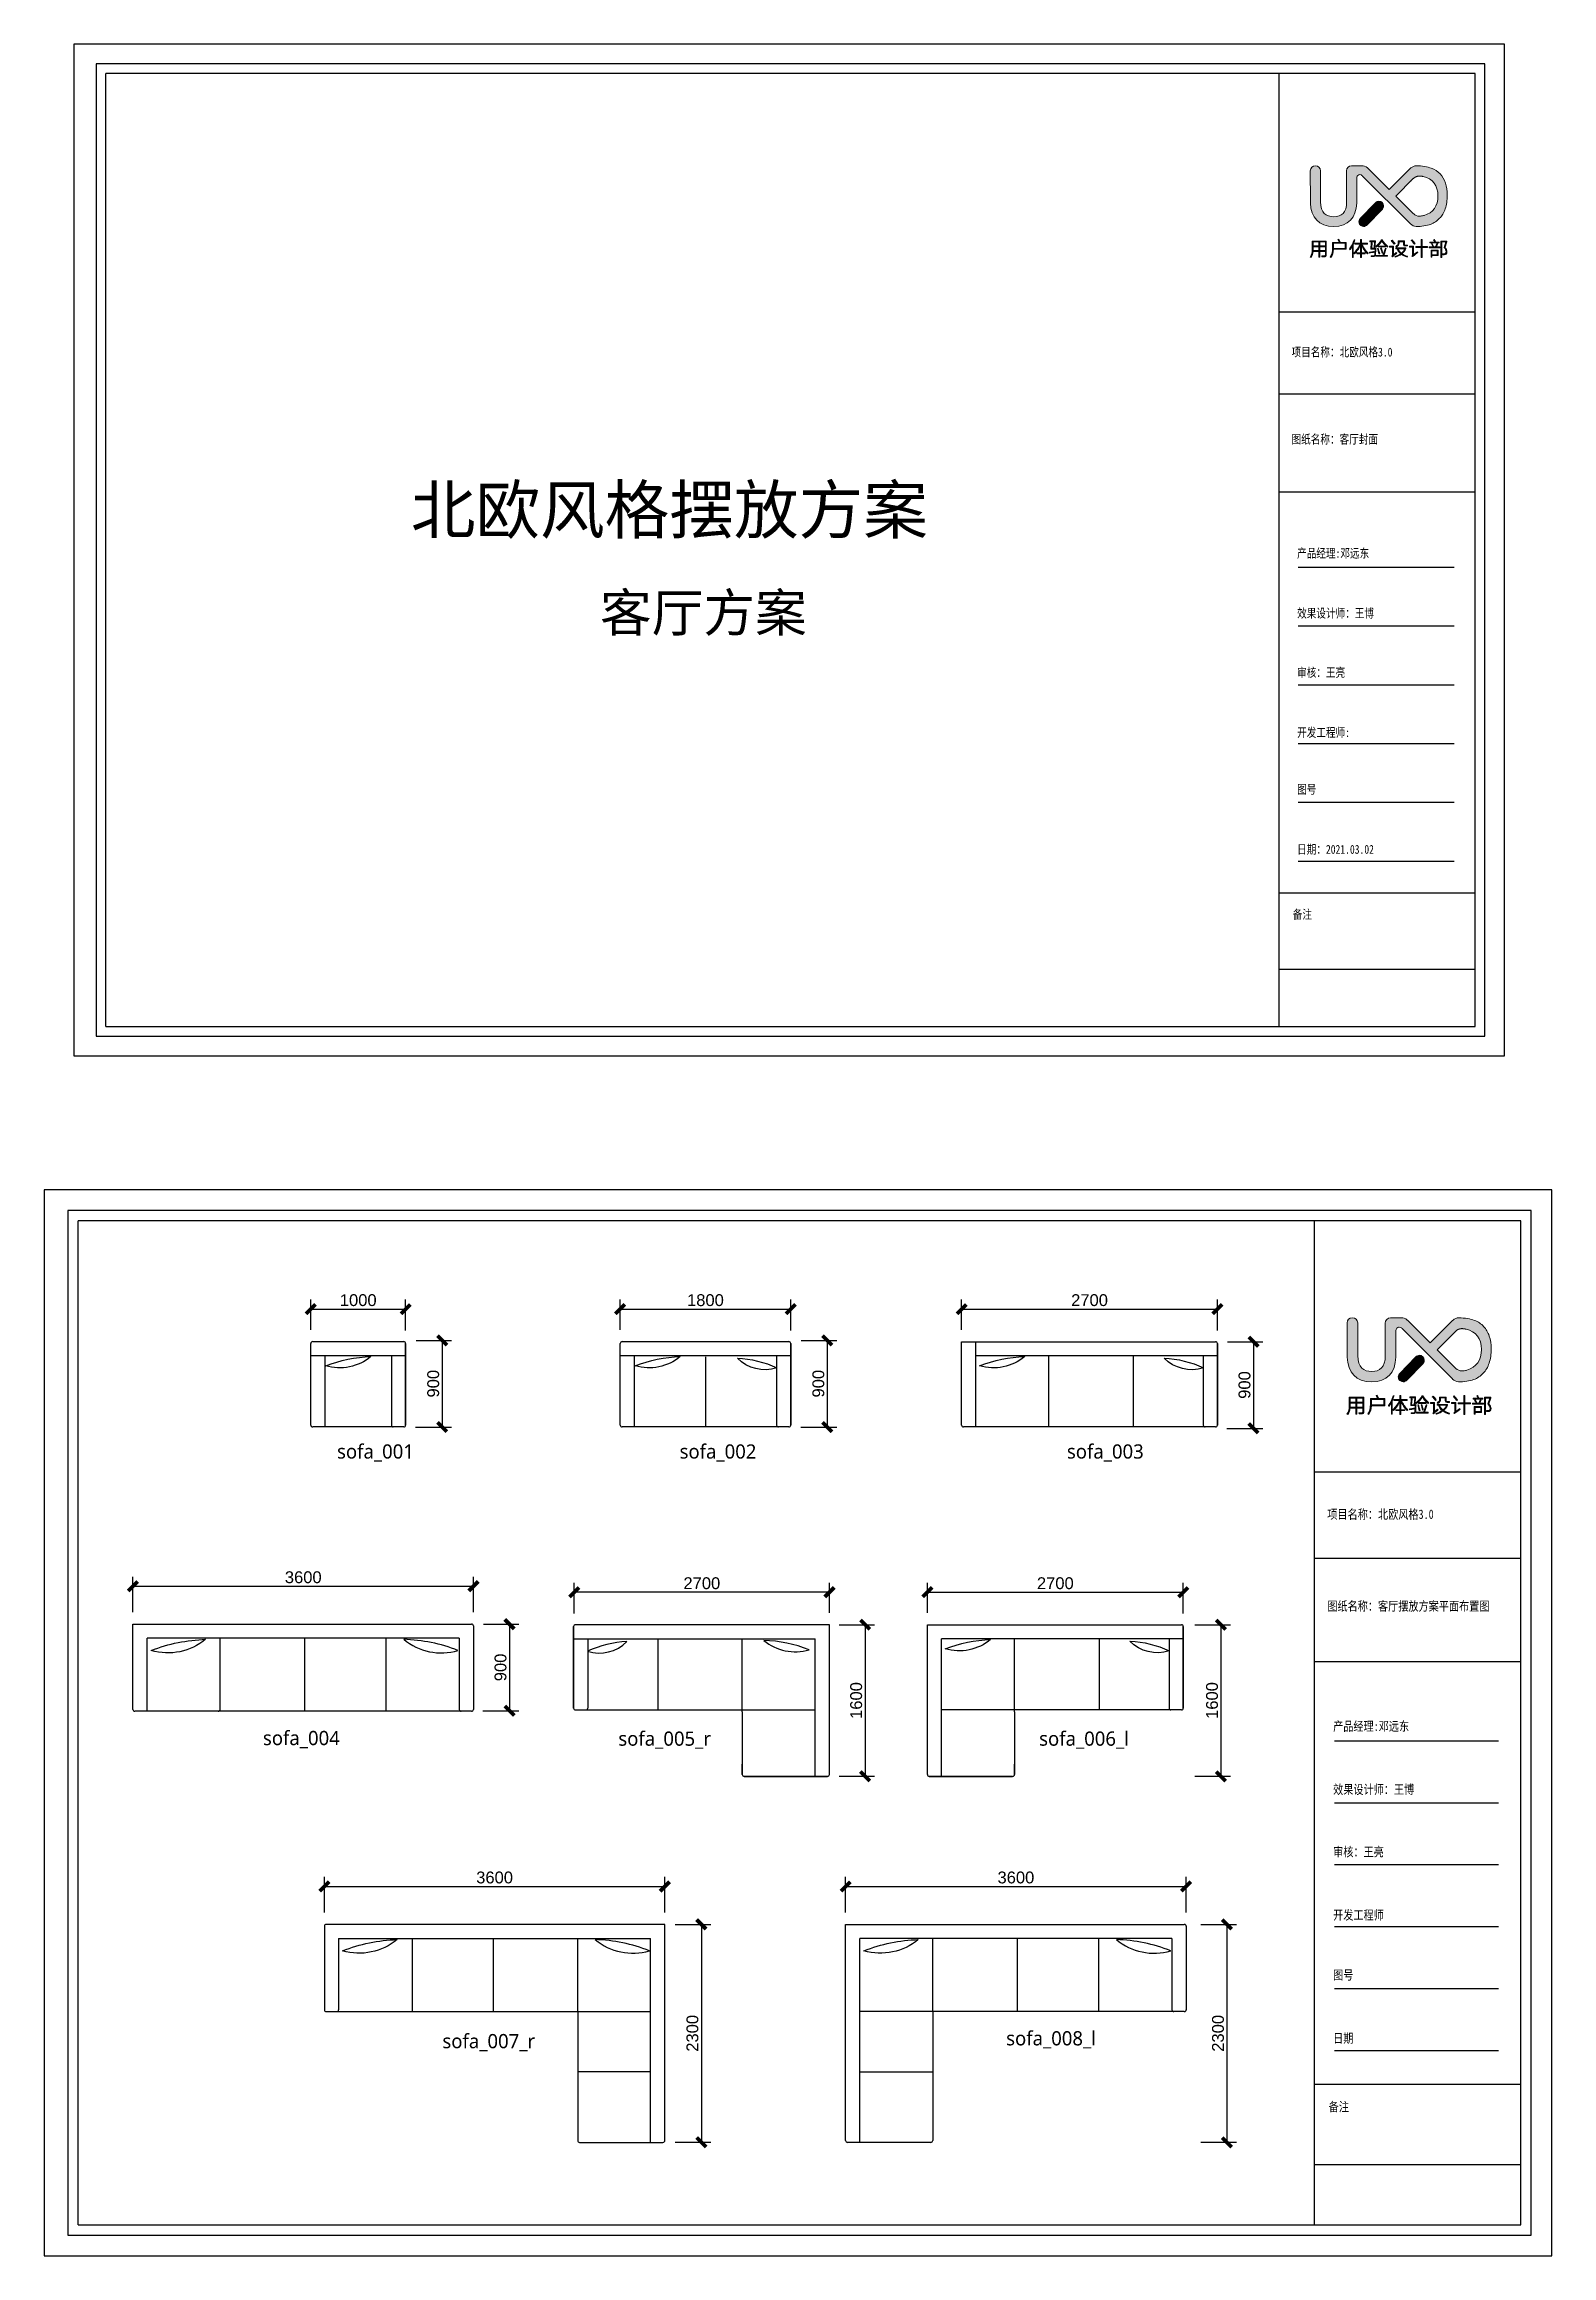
# Model space of a CAD drawing. Extents: x 96704 to 336282, y 34580 to 122302.
# Drawn here: x 117323 to 133231, y 93341 to 116677 of the extents above; entities that cross this region are included whole.
import ezdxf

# ---------------------------------------------------------------- set-up
doc = ezdxf.new("R2010")
doc.units = 0
doc.header["$LTSCALE"] = 1000
doc.header["$MEASUREMENT"] = 0
for name, color, linetype in [('_U+56FE_U+5C42 1', 7, 'Continuous'), ('A-WINDOW-门窗', 153, 'Continuous'), ('PM-家具', 146, 'Continuous'), ('T-001图框', 4, 'Continuous')]:
    doc.layers.add(name, color=color, linetype=linetype)
doc.styles.add('ar', font='arial.ttf')
doc.styles.get("Standard").update_dxf_attribs({"font": 'gbenor.shx', "bigfont": 'gbcbig.shx'})
doc.styles.add('WJ', font='', dxfattribs={"width": 0.8, "height": 135})
doc.styles.add('ZZ', font='')
doc.styles.get('WJ').set_extended_font_data('FangSong_GB2312')
doc.styles.get('ZZ').set_extended_font_data('SimHei')
doc.dimstyles.new('1-50', dxfattribs={"dimscale": 50, "dimtxt": 2.5, "dimasz": 2, "dimexe": 2, "dimexo": 2.5, "dimgap": 0.6, "dimtad": 1, "dimdec": 0, "dimrnd": 0.005, "dimzin": 0, "dimdsep": 46, "dimtxsty": 'ar', "dimblk": 'ARCHTICK', "dimcen": 0.125, "dimclrd": 44, "dimclre": 44, "dimclrt": 50, "dimadec": 0, "dimazin": 0, "dimtfac": 1, "dimtdec": 0, "dimtix": 1, "dimtmove": 1, "dimatfit": 3, "dimldrblk": 'DOT', "dimfxl": 1, "dimtvp": 1, "dimtolj": 1, "dimtzin": 0, "dimarcsym": 0})

msp = doc.modelspace()

# ---------------------------------------------------------------- texts
at = {"char_height": 150, "width": 1434.402, "attachment_point": 1}
for s, insert in [('{\\fMicrosoft YaHei|b0|i0|c134|p34;sofa_001}', (120412.9, 101902.9)), ('{\\fMicrosoft YaHei|b0|i0|c134|p34;sofa_002}', (124027.2, 101902.9)), ('{\\fMicrosoft YaHei|b0|i0|c134|p34;sofa_003}', (128114.4, 101902.9)), ('{\\fMicrosoft YaHei|b0|i0|c134|p34;sofa_004}', (119630.7, 98879.2)), ('{\\fMicrosoft YaHei|b0|i0|c134|p34;sofa_005_r}', (123380.7, 98872.8)), ('{\\fMicrosoft YaHei|b0|i0|c134|p34;sofa_006_l}', (127821.4, 98872.8)), ('{\\fMicrosoft YaHei|b0|i0|c134|p34;sofa_007_r}', (121524.7, 95680.9)), ('{\\fMicrosoft YaHei|b0|i0|c134|p34;sofa_008_l}', (127473.4, 95710.7))]:
    msp.add_mtext(s, dxfattribs=dict(at, insert=insert))
at = {"layer": 'T-001图框', "color": 1, "ltscale": 1000, "attachment_point": 1, "style": 'ZZ'}
for s, insert, char_height in [('{\\fYouYuan|b0|i0|c134|p49;北欧风格摆放方案}', (121191.1, 112014.7), 500), ('{\\fYouYuan|b0|i0|c134|p49;客厅方案}', (123186.9, 110878.9), 400)]:
    msp.add_mtext_dynamic_manual_height_columns(s, width=8790.519, gutter_width=250, heights=[0], dxfattribs=dict(at, insert=insert, char_height=char_height))

# ---------------------------------------------------------------- blocks, each defined once
blk = doc.blocks.new('block 3')
at = {"layer": '_U+56FE_U+5C42 1'}
h = blk.add_hatch(color=251, dxfattribs=at)
h.dxf.hatch_style = 2
edge = h.paths.add_edge_path()
edge.add_spline(control_points=[(89.72, -160.53), (89.72, -160.53), (92, -160.53), (92, -160.53), (92, -160.53), (92, -163.29), (92, -163.29), (92, -163.29), (86.89, -163.29), (86.89, -163.29), (86.83, -164.83), (86.58, -165.54), (85.88, -166.56), (85.88, -166.56), (85.51, -166.36), (85.51, -166.36), (86.33, -165.24), (86.52, -164.54), (86.52, -162.49), (86.52, -162.49), (86.52, -160.53), (86.52, -160.53), (86.52, -160.53), (89.26, -160.53), (89.26, -160.53), (89.26, -160.53), (88.66, -159.41), (88.66, -159.41), (88.66, -159.41), (89.06, -159.28), (89.06, -159.28), (89.06, -159.28), (89.72, -160.53), (89.72, -160.53)], knot_values=[0, 0, 0, 0, 1, 1, 1, 2, 2, 2, 3, 3, 3, 4, 4, 4, 5, 5, 5, 6, 6, 6, 7, 7, 7, 8, 8, 8, 9, 9, 9, 10, 10, 10, 11, 11, 11, 11], degree=3, periodic=0)
edge = h.paths.add_edge_path()
edge.add_spline(control_points=[(86.9, -162.92), (86.9, -162.92), (91.62, -162.92), (91.62, -162.92), (91.62, -162.92), (91.62, -160.88), (91.62, -160.88), (91.62, -160.88), (86.9, -160.88), (86.9, -160.88), (86.9, -160.88), (86.9, -162.41), (86.9, -162.41), (86.9, -162.6), (86.9, -162.76), (86.9, -162.92)], knot_values=[0, 0, 0, 0, 1, 1, 1, 2, 2, 2, 3, 3, 3, 4, 4, 4, 5, 5, 5, 5], degree=3, periodic=0)
h = blk.add_hatch(color=251, dxfattribs=at)
h.dxf.hatch_style = 2
edge = h.paths.add_edge_path()
edge.add_spline(control_points=[(94.47, -162.05), (94.18, -162.6), (93.86, -163.11), (93.52, -163.54), (93.52, -163.54), (93.36, -163.13), (93.36, -163.13), (94.04, -162.23), (94.71, -160.85), (95.12, -159.48), (95.12, -159.48), (95.49, -159.54), (95.49, -159.54), (95.31, -160.15), (95.1, -160.75), (94.84, -161.31), (94.84, -161.31), (94.84, -166.53), (94.84, -166.53), (94.84, -166.53), (94.47, -166.53), (94.47, -166.53), (94.47, -166.53), (94.47, -162.05), (94.47, -162.05)], knot_values=[0, 0, 0, 0, 1, 1, 1, 2, 2, 2, 3, 3, 3, 4, 4, 4, 5, 5, 5, 6, 6, 6, 7, 7, 7, 8, 8, 8, 8], degree=3, periodic=0)
edge = h.paths.add_edge_path()
edge.add_spline(control_points=[(97.71, -165.11), (97.71, -165.11), (96.23, -165.11), (96.23, -165.11), (96.23, -165.11), (96.23, -164.76), (96.23, -164.76), (96.23, -164.76), (97.71, -164.76), (97.71, -164.76), (97.71, -164.76), (97.71, -161.48), (97.71, -161.48), (97.2, -162.84), (96.44, -163.98), (95.27, -165.12), (95.27, -165.12), (95.05, -164.79), (95.05, -164.79), (96.19, -163.73), (96.94, -162.61), (97.47, -161.25), (97.47, -161.25), (95.46, -161.25), (95.46, -161.25), (95.46, -161.25), (95.46, -160.88), (95.46, -160.88), (95.46, -160.88), (97.71, -160.88), (97.71, -160.88), (97.71, -160.88), (97.71, -159.41), (97.71, -159.41), (97.71, -159.41), (98.08, -159.41), (98.08, -159.41), (98.08, -159.41), (98.08, -160.88), (98.08, -160.88), (98.08, -160.88), (100.51, -160.88), (100.51, -160.88), (100.51, -160.88), (100.51, -161.25), (100.51, -161.25), (100.51, -161.25), (98.33, -161.25), (98.33, -161.25), (98.85, -162.61), (99.71, -163.83), (100.79, -164.77), (100.79, -164.77), (100.51, -165.11), (100.51, -165.11), (99.43, -164.11), (98.57, -162.78), (98.08, -161.41), (98.08, -161.41), (98.08, -164.76), (98.08, -164.76), (98.08, -164.76), (99.54, -164.76), (99.54, -164.76), (99.54, -164.76), (99.54, -165.11), (99.54, -165.11), (99.54, -165.11), (98.08, -165.11), (98.08, -165.11), (98.08, -165.11), (98.08, -166.58), (98.08, -166.58), (98.08, -166.58), (97.71, -166.58), (97.71, -166.58), (97.71, -166.58), (97.71, -165.11), (97.71, -165.11)], knot_values=[0, 0, 0, 0, 1, 1, 1, 2, 2, 2, 3, 3, 3, 4, 4, 4, 5, 5, 5, 6, 6, 6, 7, 7, 7, 8, 8, 8, 9, 9, 9, 10, 10, 10, 11, 11, 11, 12, 12, 12, 13, 13, 13, 14, 14, 14, 15, 15, 15, 16, 16, 16, 17, 17, 17, 18, 18, 18, 19, 19, 19, 20, 20, 20, 21, 21, 21, 22, 22, 22, 23, 23, 23, 24, 24, 24, 25, 25, 25, 26, 26, 26, 26], degree=3, periodic=0)
h = blk.add_hatch(color=251, dxfattribs=at)
h.dxf.hatch_style = 2
edge = h.paths.add_edge_path()
edge.add_spline(control_points=[(101.34, -164.82), (101.34, -164.82), (101.32, -164.49), (101.32, -164.49), (101.56, -164.45), (103.02, -164.21), (103.22, -164.17), (103.22, -164.17), (103.23, -164.49), (103.23, -164.49), (103.06, -164.52), (101.57, -164.78), (101.34, -164.82)], knot_values=[0, 0, 0, 0, 1, 1, 1, 2, 2, 2, 3, 3, 3, 4, 4, 4, 4], degree=3, periodic=0)
edge = h.paths.add_edge_path()
edge.add_spline(control_points=[(102.68, -165.94), (103.28, -165.94), (103.43, -165.82), (103.44, -165.31), (103.44, -165.31), (103.53, -163.22), (103.53, -163.22), (103.53, -163.22), (101.85, -163.22), (101.85, -163.22), (101.85, -163.22), (102.03, -160.68), (102.03, -160.68), (102.03, -160.68), (102.35, -160.68), (102.35, -160.68), (102.35, -160.68), (102.19, -162.91), (102.19, -162.91), (102.19, -162.91), (103.18, -162.91), (103.18, -162.91), (103.18, -162.91), (103.37, -160.25), (103.37, -160.25), (103.37, -160.25), (101.5, -160.25), (101.5, -160.25), (101.5, -160.25), (101.5, -159.92), (101.5, -159.92), (101.5, -159.92), (103.7, -159.92), (103.7, -159.92), (103.7, -159.92), (103.51, -162.91), (103.51, -162.91), (103.51, -162.91), (103.86, -162.91), (103.86, -162.91), (103.84, -163.5), (103.8, -164.65), (103.76, -165.42), (103.73, -166.08), (103.52, -166.24), (102.77, -166.24), (102.77, -166.24), (102.01, -166.24), (102.01, -166.24), (102.01, -166.24), (101.96, -165.94), (101.96, -165.94), (101.96, -165.94), (102.68, -165.94), (102.68, -165.94)], knot_values=[0, 0, 0, 0, 1, 1, 1, 2, 2, 2, 3, 3, 3, 4, 4, 4, 5, 5, 5, 6, 6, 6, 7, 7, 7, 8, 8, 8, 9, 9, 9, 10, 10, 10, 11, 11, 11, 12, 12, 12, 13, 13, 13, 14, 14, 14, 15, 15, 15, 16, 16, 16, 17, 17, 17, 18, 18, 18, 18], degree=3, periodic=0)
edge = h.paths.add_edge_path()
edge.add_spline(control_points=[(106.27, -159.92), (105.72, -160.86), (105.01, -161.69), (104.02, -162.43), (104.02, -162.43), (103.8, -162.15), (103.8, -162.15), (104.82, -161.39), (105.56, -160.52), (106.05, -159.54), (106.05, -159.54), (106.49, -159.54), (106.49, -159.54), (106.98, -160.56), (107.73, -161.42), (108.73, -162.15), (108.73, -162.15), (108.51, -162.43), (108.51, -162.43), (107.53, -161.7), (106.82, -160.87), (106.27, -159.92)], knot_values=[0, 0, 0, 0, 1, 1, 1, 2, 2, 2, 3, 3, 3, 4, 4, 4, 5, 5, 5, 6, 6, 6, 7, 7, 7, 7], degree=3, periodic=0)
edge = h.paths.add_edge_path()
edge.add_spline(control_points=[(107.05, -165.73), (107.05, -165.73), (108.51, -165.73), (108.51, -165.73), (108.51, -165.73), (108.51, -166.09), (108.51, -166.09), (108.51, -166.09), (104.02, -166.09), (104.02, -166.09), (104.02, -166.09), (104.02, -165.73), (104.02, -165.73), (104.02, -165.73), (106.71, -165.73), (106.71, -165.73), (107.02, -164.91), (107.43, -163.69), (107.68, -162.86), (107.68, -162.86), (107.99, -162.96), (107.99, -162.96), (107.74, -163.72), (107.34, -164.95), (107.05, -165.73)], knot_values=[0, 0, 0, 0, 1, 1, 1, 2, 2, 2, 3, 3, 3, 4, 4, 4, 5, 5, 5, 6, 6, 6, 7, 7, 7, 8, 8, 8, 8], degree=3, periodic=0)
edge = h.paths.add_edge_path()
edge.add_spline(control_points=[(104.48, -162.95), (104.48, -162.95), (104.77, -162.86), (104.77, -162.86), (104.94, -163.41), (105.26, -164.5), (105.4, -165.08), (105.4, -165.08), (105.1, -165.17), (105.1, -165.17), (104.95, -164.58), (104.64, -163.49), (104.48, -162.95)], knot_values=[0, 0, 0, 0, 1, 1, 1, 2, 2, 2, 3, 3, 3, 4, 4, 4, 4], degree=3, periodic=0)
h.paths.add_polyline_path([(104.77, -162.37), (104.77, -162.02), (107.77, -162.02), (107.77, -162.37)])
edge = h.paths.add_edge_path()
edge.add_spline(control_points=[(105.77, -162.86), (105.77, -162.86), (106.08, -162.78), (106.08, -162.78), (106.24, -163.27), (106.51, -164.28), (106.63, -164.82), (106.63, -164.82), (106.33, -164.9), (106.33, -164.9), (106.2, -164.36), (105.94, -163.37), (105.77, -162.86)], knot_values=[0, 0, 0, 0, 1, 1, 1, 2, 2, 2, 3, 3, 3, 4, 4, 4, 4], degree=3, periodic=0)
h = blk.add_hatch(color=251, dxfattribs=at)
h.dxf.hatch_style = 2
edge = h.paths.add_edge_path()
edge.add_spline(control_points=[(110.49, -166.28), (110.49, -166.28), (110.24, -166), (110.24, -166), (110.54, -165.85), (110.54, -165.7), (110.54, -165.54), (110.54, -165.54), (110.54, -162.45), (110.54, -162.45), (110.54, -162.45), (109.34, -162.45), (109.34, -162.45), (109.34, -162.45), (109.34, -162.09), (109.34, -162.09), (109.34, -162.09), (110.92, -162.09), (110.92, -162.09), (110.92, -162.09), (110.92, -165.47), (110.92, -165.47), (110.92, -165.47), (112.07, -164.56), (112.07, -164.56), (112.07, -164.56), (112.23, -164.9), (112.23, -164.9), (112.05, -165.03), (111.18, -165.72), (110.49, -166.28)], knot_values=[0, 0, 0, 0, 1, 1, 1, 2, 2, 2, 3, 3, 3, 4, 4, 4, 5, 5, 5, 6, 6, 6, 7, 7, 7, 8, 8, 8, 9, 9, 9, 10, 10, 10, 10], degree=3, periodic=0)
edge = h.paths.add_edge_path()
edge.add_spline(control_points=[(110.04, -159.82), (110.04, -159.82), (110.34, -159.58), (110.34, -159.58), (110.65, -159.93), (111.26, -160.64), (111.57, -161.03), (111.57, -161.03), (111.24, -161.29), (111.24, -161.29), (110.95, -160.91), (110.35, -160.18), (110.04, -159.82)], knot_values=[0, 0, 0, 0, 1, 1, 1, 2, 2, 2, 3, 3, 3, 4, 4, 4, 4], degree=3, periodic=0)
edge = h.paths.add_edge_path()
edge.add_spline(control_points=[(115.81, -162.73), (115.81, -162.73), (115.81, -163.07), (115.81, -163.07), (115.53, -163.84), (115.07, -164.5), (114.38, -165.07), (114.95, -165.47), (115.68, -165.81), (116.59, -166.12), (116.59, -166.12), (116.43, -166.49), (116.43, -166.49), (115.48, -166.14), (114.71, -165.75), (114.08, -165.3), (113.45, -165.75), (112.65, -166.15), (111.65, -166.52), (111.65, -166.52), (111.44, -166.17), (111.44, -166.17), (112.4, -165.84), (113.17, -165.47), (113.77, -165.06), (113.14, -164.53), (112.69, -163.93), (112.38, -163.22), (112.38, -163.22), (112.63, -163.07), (112.63, -163.07), (112.63, -163.07), (111.93, -163.07), (111.93, -163.07), (111.93, -163.07), (111.93, -162.73), (111.93, -162.73), (111.93, -162.73), (115.81, -162.73), (115.81, -162.73)], knot_values=[0, 0, 0, 0, 1, 1, 1, 2, 2, 2, 3, 3, 3, 4, 4, 4, 5, 5, 5, 6, 6, 6, 7, 7, 7, 8, 8, 8, 9, 9, 9, 10, 10, 10, 11, 11, 11, 12, 12, 12, 13, 13, 13, 13], degree=3, periodic=0)
edge = h.paths.add_edge_path()
edge.add_spline(control_points=[(115.68, -161.98), (115.16, -162), (114.97, -161.86), (114.97, -161.37), (114.97, -161.37), (114.97, -160.29), (114.97, -160.29), (114.97, -160.29), (113.18, -160.29), (113.18, -160.29), (113.18, -160.29), (113.18, -160.83), (113.18, -160.83), (113.18, -161.4), (112.88, -161.95), (112.09, -162.45), (112.09, -162.45), (111.83, -162.18), (111.83, -162.18), (112.59, -161.69), (112.82, -161.27), (112.82, -160.67), (112.82, -160.67), (112.82, -159.95), (112.82, -159.95), (112.82, -159.95), (115.34, -159.95), (115.34, -159.95), (115.34, -159.95), (115.34, -161.21), (115.34, -161.21), (115.34, -161.56), (115.46, -161.63), (115.84, -161.63), (115.84, -161.63), (116.56, -161.63), (116.56, -161.63), (116.56, -161.63), (116.52, -161.98), (116.52, -161.98), (116.52, -161.98), (115.68, -161.98), (115.68, -161.98)], knot_values=[0, 0, 0, 0, 1, 1, 1, 2, 2, 2, 3, 3, 3, 4, 4, 4, 5, 5, 5, 6, 6, 6, 7, 7, 7, 8, 8, 8, 9, 9, 9, 10, 10, 10, 11, 11, 11, 12, 12, 12, 13, 13, 13, 14, 14, 14, 14], degree=3, periodic=0)
edge = h.paths.add_edge_path()
edge.add_spline(control_points=[(114.07, -164.84), (114.73, -164.33), (115.15, -163.74), (115.4, -163.07), (115.4, -163.07), (112.72, -163.07), (112.72, -163.07), (113.03, -163.77), (113.46, -164.35), (114.07, -164.84)], knot_values=[0, 0, 0, 0, 1, 1, 1, 2, 2, 2, 3, 3, 3, 3], degree=3, periodic=0)
h = blk.add_hatch(color=251, dxfattribs=at)
h.dxf.hatch_style = 2
edge = h.paths.add_edge_path()
edge.add_spline(control_points=[(118.53, -166.25), (118.53, -166.25), (118.29, -165.98), (118.29, -165.98), (118.6, -165.82), (118.6, -165.68), (118.6, -165.51), (118.6, -165.51), (118.6, -162.4), (118.6, -162.4), (118.6, -162.4), (117.32, -162.4), (117.32, -162.4), (117.32, -162.4), (117.32, -162.02), (117.32, -162.02), (117.32, -162.02), (118.98, -162.02), (118.98, -162.02), (118.98, -162.02), (118.98, -165.45), (118.98, -165.45), (118.98, -165.45), (120.54, -164.27), (120.54, -164.27), (120.54, -164.27), (120.67, -164.64), (120.67, -164.64), (120.42, -164.82), (119.3, -165.62), (118.53, -166.25)], knot_values=[0, 0, 0, 0, 1, 1, 1, 2, 2, 2, 3, 3, 3, 4, 4, 4, 5, 5, 5, 6, 6, 6, 7, 7, 7, 8, 8, 8, 9, 9, 9, 10, 10, 10, 10], degree=3, periodic=0)
edge = h.paths.add_edge_path()
edge.add_spline(control_points=[(118.07, -159.74), (118.07, -159.74), (118.37, -159.51), (118.37, -159.51), (118.7, -159.89), (119.34, -160.69), (119.64, -161.07), (119.64, -161.07), (119.32, -161.31), (119.32, -161.31), (119.03, -160.95), (118.4, -160.13), (118.07, -159.74)], knot_values=[0, 0, 0, 0, 1, 1, 1, 2, 2, 2, 3, 3, 3, 4, 4, 4, 4], degree=3, periodic=0)
h.paths.add_polyline_path([(122.02, -162.59), (119.84, -162.59), (119.84, -162.21), (122.02, -162.21), (122.02, -159.41), (122.4, -159.41), (122.4, -162.21), (124.6, -162.21), (124.6, -162.59), (122.4, -162.59), (122.4, -166.56), (122.02, -166.56)])
h = blk.add_hatch(color=251, dxfattribs=at)
h.dxf.hatch_style = 2
edge = h.paths.add_edge_path()
edge.add_spline(control_points=[(128.06, -162.32), (128.06, -162.32), (129.46, -162.32), (129.46, -162.32), (129.46, -162.32), (129.46, -162.68), (129.46, -162.68), (129.46, -162.68), (125.29, -162.68), (125.29, -162.68), (125.29, -162.68), (125.29, -162.32), (125.29, -162.32), (125.29, -162.32), (127.68, -162.32), (127.68, -162.32), (127.91, -161.9), (128.15, -161.39), (128.32, -160.98), (128.32, -160.98), (128.64, -161.09), (128.64, -161.09), (128.48, -161.48), (128.27, -161.92), (128.06, -162.32)], knot_values=[0, 0, 0, 0, 1, 1, 1, 2, 2, 2, 3, 3, 3, 4, 4, 4, 5, 5, 5, 6, 6, 6, 7, 7, 7, 8, 8, 8, 8], degree=3, periodic=0)
h.paths.add_polyline_path([(125.52, -160.75), (125.52, -160.41), (129.25, -160.41), (129.25, -160.75)])
h.paths.add_polyline_path([(125.97, -163.6), (128.8, -163.6), (128.8, -165.84), (126.32, -165.84), (126.32, -166.43), (125.97, -166.43)])
edge = h.paths.add_edge_path()
edge.add_spline(control_points=[(126.13, -161.12), (126.13, -161.12), (126.44, -160.98), (126.44, -160.98), (126.63, -161.31), (126.8, -161.66), (126.98, -162.04), (126.98, -162.04), (126.65, -162.17), (126.65, -162.17), (126.49, -161.8), (126.33, -161.46), (126.13, -161.12)], knot_values=[0, 0, 0, 0, 1, 1, 1, 2, 2, 2, 3, 3, 3, 4, 4, 4, 4], degree=3, periodic=0)
h.paths.add_polyline_path([(126.32, -165.49), (128.44, -165.49), (128.44, -163.94), (126.32, -163.94)])
edge = h.paths.add_edge_path()
edge.add_spline(control_points=[(126.92, -159.48), (126.92, -159.48), (127.27, -159.32), (127.27, -159.32), (127.46, -159.63), (127.62, -159.9), (127.78, -160.24), (127.78, -160.24), (127.42, -160.4), (127.42, -160.4), (127.28, -160.08), (127.12, -159.8), (126.92, -159.48)], knot_values=[0, 0, 0, 0, 1, 1, 1, 2, 2, 2, 3, 3, 3, 4, 4, 4, 4], degree=3, periodic=0)
edge = h.paths.add_edge_path()
edge.add_spline(control_points=[(129.91, -160.01), (129.91, -160.01), (132.25, -160.01), (132.25, -160.01), (132.25, -160.01), (132.25, -160.37), (132.25, -160.37), (132.25, -160.37), (131.58, -162.5), (131.58, -162.5), (132.15, -163.22), (132.36, -163.71), (132.36, -164.3), (132.36, -165.13), (132.03, -165.46), (131.17, -165.46), (131.17, -165.46), (130.71, -165.46), (130.71, -165.46), (130.71, -165.46), (130.63, -165.11), (130.63, -165.11), (130.63, -165.11), (131.06, -165.11), (131.06, -165.11), (131.74, -165.11), (131.99, -164.88), (131.99, -164.25), (131.99, -163.73), (131.77, -163.23), (131.21, -162.57), (131.21, -162.57), (131.86, -160.37), (131.86, -160.37), (131.86, -160.37), (130.28, -160.37), (130.28, -160.37), (130.28, -160.37), (130.28, -166.59), (130.28, -166.59), (130.28, -166.59), (129.91, -166.59), (129.91, -166.59), (129.91, -166.59), (129.91, -160.01), (129.91, -160.01)], knot_values=[0, 0, 0, 0, 1, 1, 1, 2, 2, 2, 3, 3, 3, 4, 4, 4, 5, 5, 5, 6, 6, 6, 7, 7, 7, 8, 8, 8, 9, 9, 9, 10, 10, 10, 11, 11, 11, 12, 12, 12, 13, 13, 13, 14, 14, 14, 15, 15, 15, 15], degree=3, periodic=0)
h = blk.add_hatch(color=251, dxfattribs=at)
h.dxf.hatch_style = 2
edge = h.paths.add_edge_path()
edge.add_spline(control_points=[(83, -165.97), (83.54, -165.97), (83.64, -165.85), (83.64, -165.39), (83.64, -165.39), (83.64, -164.17), (83.64, -164.17), (83.64, -164.17), (81.39, -164.17), (81.39, -164.17), (81.39, -164.17), (81.39, -166.43), (81.39, -166.43), (81.39, -166.43), (81.02, -166.43), (81.02, -166.43), (81.02, -166.43), (81.02, -164.17), (81.02, -164.17), (81.02, -164.17), (78.75, -164.17), (78.75, -164.17), (78.69, -165.15), (78.46, -165.75), (77.94, -166.61), (77.94, -166.61), (77.58, -166.43), (77.58, -166.43), (78.29, -165.35), (78.4, -164.82), (78.4, -163.1), (78.4, -163.1), (78.4, -159.99), (78.4, -159.99), (78.4, -159.99), (84.02, -159.99), (84.02, -159.99), (84.02, -159.99), (84.02, -165.51), (84.02, -165.51), (84.02, -166.15), (83.82, -166.34), (83.12, -166.34), (83.12, -166.34), (82.23, -166.34), (82.23, -166.34), (82.23, -166.34), (82.17, -165.97), (82.17, -165.97), (82.17, -165.97), (83, -165.97), (83, -165.97)], knot_values=[0, 0, 0, 0, 1, 1, 1, 2, 2, 2, 3, 3, 3, 4, 4, 4, 5, 5, 5, 6, 6, 6, 7, 7, 7, 8, 8, 8, 9, 9, 9, 10, 10, 10, 11, 11, 11, 12, 12, 12, 13, 13, 13, 14, 14, 14, 15, 15, 15, 16, 16, 16, 17, 17, 17, 17], degree=3, periodic=0)
edge = h.paths.add_edge_path()
edge.add_spline(control_points=[(78.78, -163.81), (78.78, -163.81), (81.02, -163.81), (81.02, -163.81), (81.02, -163.81), (81.02, -162.3), (81.02, -162.3), (81.02, -162.3), (78.78, -162.3), (78.78, -162.3), (78.78, -162.3), (78.78, -163.23), (78.78, -163.23), (78.78, -163.43), (78.78, -163.63), (78.78, -163.81)], knot_values=[0, 0, 0, 0, 1, 1, 1, 2, 2, 2, 3, 3, 3, 4, 4, 4, 5, 5, 5, 5], degree=3, periodic=0)
h.paths.add_polyline_path([(78.78, -161.94), (81.02, -161.94), (81.02, -160.36), (78.78, -160.36)])
h.paths.add_polyline_path([(81.39, -160.36), (81.39, -161.94), (83.64, -161.94), (83.64, -160.36)])
h.paths.add_polyline_path([(81.39, -163.81), (83.64, -163.81), (83.64, -162.3), (81.39, -162.3)])
at = {"layer": '_U+56FE_U+5C42 1', "lineweight": 0}
for points in [[(122.02, -162.59), (119.84, -162.59), (119.84, -162.21), (122.02, -162.21), (122.02, -159.41), (122.4, -159.41), (122.4, -162.21), (124.6, -162.21), (124.6, -162.59), (122.4, -162.59), (122.4, -166.56), (122.02, -166.56), (122.02, -162.59)], [(78.78, -161.94), (81.02, -161.94), (81.02, -160.36), (78.78, -160.36), (78.78, -161.94)], [(81.39, -160.36), (81.39, -161.94), (83.64, -161.94), (83.64, -160.36), (81.39, -160.36)], [(81.39, -163.81), (83.64, -163.81), (83.64, -162.3), (81.39, -162.3), (81.39, -163.81)], [(104.77, -162.37), (104.77, -162.02), (107.77, -162.02), (107.77, -162.37), (104.77, -162.37)], [(125.52, -160.75), (125.52, -160.41), (129.25, -160.41), (129.25, -160.75), (125.52, -160.75)], [(125.97, -163.6), (128.8, -163.6), (128.8, -165.84), (126.32, -165.84), (126.32, -166.43), (125.97, -166.43), (125.97, -163.6)], [(126.32, -165.49), (128.44, -165.49), (128.44, -163.94), (126.32, -163.94), (126.32, -165.49)]]:
    blk.add_lwpolyline(points, dxfattribs=at)
for points, knots in [([(89.72, -160.53), (89.72, -160.53), (92, -160.53), (92, -160.53), (92, -160.53), (92, -163.29), (92, -163.29), (92, -163.29), (86.89, -163.29), (86.89, -163.29), (86.83, -164.83), (86.58, -165.54), (85.88, -166.56), (85.88, -166.56), (85.51, -166.36), (85.51, -166.36), (86.33, -165.24), (86.52, -164.54), (86.52, -162.49), (86.52, -162.49), (86.52, -160.53), (86.52, -160.53), (86.52, -160.53), (89.26, -160.53), (89.26, -160.53), (89.26, -160.53), (88.66, -159.41), (88.66, -159.41), (88.66, -159.41), (89.06, -159.28), (89.06, -159.28), (89.06, -159.28), (89.72, -160.53), (89.72, -160.53)], [0, 0, 0, 0, 1, 1, 1, 2, 2, 2, 3, 3, 3, 4, 4, 4, 5, 5, 5, 6, 6, 6, 7, 7, 7, 8, 8, 8, 9, 9, 9, 10, 10, 10, 11, 11, 11, 11]), ([(94.47, -162.05), (94.18, -162.6), (93.86, -163.11), (93.52, -163.54), (93.52, -163.54), (93.36, -163.13), (93.36, -163.13), (94.04, -162.23), (94.71, -160.85), (95.12, -159.48), (95.12, -159.48), (95.49, -159.54), (95.49, -159.54), (95.31, -160.15), (95.1, -160.75), (94.84, -161.31), (94.84, -161.31), (94.84, -166.53), (94.84, -166.53), (94.84, -166.53), (94.47, -166.53), (94.47, -166.53), (94.47, -166.53), (94.47, -162.05), (94.47, -162.05)], [0, 0, 0, 0, 1, 1, 1, 2, 2, 2, 3, 3, 3, 4, 4, 4, 5, 5, 5, 6, 6, 6, 7, 7, 7, 8, 8, 8, 8]), ([(97.71, -165.11), (97.71, -165.11), (96.23, -165.11), (96.23, -165.11), (96.23, -165.11), (96.23, -164.76), (96.23, -164.76), (96.23, -164.76), (97.71, -164.76), (97.71, -164.76), (97.71, -164.76), (97.71, -161.48), (97.71, -161.48), (97.2, -162.84), (96.44, -163.98), (95.27, -165.12), (95.27, -165.12), (95.05, -164.79), (95.05, -164.79), (96.19, -163.73), (96.94, -162.61), (97.47, -161.25), (97.47, -161.25), (95.46, -161.25), (95.46, -161.25), (95.46, -161.25), (95.46, -160.88), (95.46, -160.88), (95.46, -160.88), (97.71, -160.88), (97.71, -160.88), (97.71, -160.88), (97.71, -159.41), (97.71, -159.41), (97.71, -159.41), (98.08, -159.41), (98.08, -159.41), (98.08, -159.41), (98.08, -160.88), (98.08, -160.88), (98.08, -160.88), (100.51, -160.88), (100.51, -160.88), (100.51, -160.88), (100.51, -161.25), (100.51, -161.25), (100.51, -161.25), (98.33, -161.25), (98.33, -161.25), (98.85, -162.61), (99.71, -163.83), (100.79, -164.77), (100.79, -164.77), (100.51, -165.11), (100.51, -165.11), (99.43, -164.11), (98.57, -162.78), (98.08, -161.41), (98.08, -161.41), (98.08, -164.76), (98.08, -164.76), (98.08, -164.76), (99.54, -164.76), (99.54, -164.76), (99.54, -164.76), (99.54, -165.11), (99.54, -165.11), (99.54, -165.11), (98.08, -165.11), (98.08, -165.11), (98.08, -165.11), (98.08, -166.58), (98.08, -166.58), (98.08, -166.58), (97.71, -166.58), (97.71, -166.58), (97.71, -166.58), (97.71, -165.11), (97.71, -165.11)], [0, 0, 0, 0, 1, 1, 1, 2, 2, 2, 3, 3, 3, 4, 4, 4, 5, 5, 5, 6, 6, 6, 7, 7, 7, 8, 8, 8, 9, 9, 9, 10, 10, 10, 11, 11, 11, 12, 12, 12, 13, 13, 13, 14, 14, 14, 15, 15, 15, 16, 16, 16, 17, 17, 17, 18, 18, 18, 19, 19, 19, 20, 20, 20, 21, 21, 21, 22, 22, 22, 23, 23, 23, 24, 24, 24, 25, 25, 25, 26, 26, 26, 26]), ([(106.27, -159.92), (105.72, -160.86), (105.01, -161.69), (104.02, -162.43), (104.02, -162.43), (103.8, -162.15), (103.8, -162.15), (104.82, -161.39), (105.56, -160.52), (106.05, -159.54), (106.05, -159.54), (106.49, -159.54), (106.49, -159.54), (106.98, -160.56), (107.73, -161.42), (108.73, -162.15), (108.73, -162.15), (108.51, -162.43), (108.51, -162.43), (107.53, -161.7), (106.82, -160.87), (106.27, -159.92)], [0, 0, 0, 0, 1, 1, 1, 2, 2, 2, 3, 3, 3, 4, 4, 4, 5, 5, 5, 6, 6, 6, 7, 7, 7, 7]), ([(110.04, -159.82), (110.04, -159.82), (110.34, -159.58), (110.34, -159.58), (110.65, -159.93), (111.26, -160.64), (111.57, -161.03), (111.57, -161.03), (111.24, -161.29), (111.24, -161.29), (110.95, -160.91), (110.35, -160.18), (110.04, -159.82)], [0, 0, 0, 0, 1, 1, 1, 2, 2, 2, 3, 3, 3, 4, 4, 4, 4]), ([(118.07, -159.74), (118.07, -159.74), (118.37, -159.51), (118.37, -159.51), (118.7, -159.89), (119.34, -160.69), (119.64, -161.07), (119.64, -161.07), (119.32, -161.31), (119.32, -161.31), (119.03, -160.95), (118.4, -160.13), (118.07, -159.74)], [0, 0, 0, 0, 1, 1, 1, 2, 2, 2, 3, 3, 3, 4, 4, 4, 4]), ([(126.92, -159.48), (126.92, -159.48), (127.27, -159.32), (127.27, -159.32), (127.46, -159.63), (127.62, -159.9), (127.78, -160.24), (127.78, -160.24), (127.42, -160.4), (127.42, -160.4), (127.28, -160.08), (127.12, -159.8), (126.92, -159.48)], [0, 0, 0, 0, 1, 1, 1, 2, 2, 2, 3, 3, 3, 4, 4, 4, 4]), ([(83, -165.97), (83.54, -165.97), (83.64, -165.85), (83.64, -165.39), (83.64, -165.39), (83.64, -164.17), (83.64, -164.17), (83.64, -164.17), (81.39, -164.17), (81.39, -164.17), (81.39, -164.17), (81.39, -166.43), (81.39, -166.43), (81.39, -166.43), (81.02, -166.43), (81.02, -166.43), (81.02, -166.43), (81.02, -164.17), (81.02, -164.17), (81.02, -164.17), (78.75, -164.17), (78.75, -164.17), (78.69, -165.15), (78.46, -165.75), (77.94, -166.61), (77.94, -166.61), (77.58, -166.43), (77.58, -166.43), (78.29, -165.35), (78.4, -164.82), (78.4, -163.1), (78.4, -163.1), (78.4, -159.99), (78.4, -159.99), (78.4, -159.99), (84.02, -159.99), (84.02, -159.99), (84.02, -159.99), (84.02, -165.51), (84.02, -165.51), (84.02, -166.15), (83.82, -166.34), (83.12, -166.34), (83.12, -166.34), (82.23, -166.34), (82.23, -166.34), (82.23, -166.34), (82.17, -165.97), (82.17, -165.97), (82.17, -165.97), (83, -165.97), (83, -165.97)], [0, 0, 0, 0, 1, 1, 1, 2, 2, 2, 3, 3, 3, 4, 4, 4, 5, 5, 5, 6, 6, 6, 7, 7, 7, 8, 8, 8, 9, 9, 9, 10, 10, 10, 11, 11, 11, 12, 12, 12, 13, 13, 13, 14, 14, 14, 15, 15, 15, 16, 16, 16, 17, 17, 17, 17]), ([(78.78, -163.81), (78.78, -163.81), (81.02, -163.81), (81.02, -163.81), (81.02, -163.81), (81.02, -162.3), (81.02, -162.3), (81.02, -162.3), (78.78, -162.3), (78.78, -162.3), (78.78, -162.3), (78.78, -163.23), (78.78, -163.23), (78.78, -163.43), (78.78, -163.63), (78.78, -163.81)], [0, 0, 0, 0, 1, 1, 1, 2, 2, 2, 3, 3, 3, 4, 4, 4, 5, 5, 5, 5]), ([(86.9, -162.92), (86.9, -162.92), (91.62, -162.92), (91.62, -162.92), (91.62, -162.92), (91.62, -160.88), (91.62, -160.88), (91.62, -160.88), (86.9, -160.88), (86.9, -160.88), (86.9, -160.88), (86.9, -162.41), (86.9, -162.41), (86.9, -162.6), (86.9, -162.76), (86.9, -162.92)], [0, 0, 0, 0, 1, 1, 1, 2, 2, 2, 3, 3, 3, 4, 4, 4, 5, 5, 5, 5]), ([(101.34, -164.82), (101.34, -164.82), (101.32, -164.49), (101.32, -164.49), (101.56, -164.45), (103.02, -164.21), (103.22, -164.17), (103.22, -164.17), (103.23, -164.49), (103.23, -164.49), (103.06, -164.52), (101.57, -164.78), (101.34, -164.82)], [0, 0, 0, 0, 1, 1, 1, 2, 2, 2, 3, 3, 3, 4, 4, 4, 4]), ([(102.68, -165.94), (103.28, -165.94), (103.43, -165.82), (103.44, -165.31), (103.44, -165.31), (103.53, -163.22), (103.53, -163.22), (103.53, -163.22), (101.85, -163.22), (101.85, -163.22), (101.85, -163.22), (102.03, -160.68), (102.03, -160.68), (102.03, -160.68), (102.35, -160.68), (102.35, -160.68), (102.35, -160.68), (102.19, -162.91), (102.19, -162.91), (102.19, -162.91), (103.18, -162.91), (103.18, -162.91), (103.18, -162.91), (103.37, -160.25), (103.37, -160.25), (103.37, -160.25), (101.5, -160.25), (101.5, -160.25), (101.5, -160.25), (101.5, -159.92), (101.5, -159.92), (101.5, -159.92), (103.7, -159.92), (103.7, -159.92), (103.7, -159.92), (103.51, -162.91), (103.51, -162.91), (103.51, -162.91), (103.86, -162.91), (103.86, -162.91), (103.84, -163.5), (103.8, -164.65), (103.76, -165.42), (103.73, -166.08), (103.52, -166.24), (102.77, -166.24), (102.77, -166.24), (102.01, -166.24), (102.01, -166.24), (102.01, -166.24), (101.96, -165.94), (101.96, -165.94), (101.96, -165.94), (102.68, -165.94), (102.68, -165.94)], [0, 0, 0, 0, 1, 1, 1, 2, 2, 2, 3, 3, 3, 4, 4, 4, 5, 5, 5, 6, 6, 6, 7, 7, 7, 8, 8, 8, 9, 9, 9, 10, 10, 10, 11, 11, 11, 12, 12, 12, 13, 13, 13, 14, 14, 14, 15, 15, 15, 16, 16, 16, 17, 17, 17, 18, 18, 18, 18]), ([(107.05, -165.73), (107.05, -165.73), (108.51, -165.73), (108.51, -165.73), (108.51, -165.73), (108.51, -166.09), (108.51, -166.09), (108.51, -166.09), (104.02, -166.09), (104.02, -166.09), (104.02, -166.09), (104.02, -165.73), (104.02, -165.73), (104.02, -165.73), (106.71, -165.73), (106.71, -165.73), (107.02, -164.91), (107.43, -163.69), (107.68, -162.86), (107.68, -162.86), (107.99, -162.96), (107.99, -162.96), (107.74, -163.72), (107.34, -164.95), (107.05, -165.73)], [0, 0, 0, 0, 1, 1, 1, 2, 2, 2, 3, 3, 3, 4, 4, 4, 5, 5, 5, 6, 6, 6, 7, 7, 7, 8, 8, 8, 8]), ([(104.48, -162.95), (104.48, -162.95), (104.77, -162.86), (104.77, -162.86), (104.94, -163.41), (105.26, -164.5), (105.4, -165.08), (105.4, -165.08), (105.1, -165.17), (105.1, -165.17), (104.95, -164.58), (104.64, -163.49), (104.48, -162.95)], [0, 0, 0, 0, 1, 1, 1, 2, 2, 2, 3, 3, 3, 4, 4, 4, 4]), ([(105.77, -162.86), (105.77, -162.86), (106.08, -162.78), (106.08, -162.78), (106.24, -163.27), (106.51, -164.28), (106.63, -164.82), (106.63, -164.82), (106.33, -164.9), (106.33, -164.9), (106.2, -164.36), (105.94, -163.37), (105.77, -162.86)], [0, 0, 0, 0, 1, 1, 1, 2, 2, 2, 3, 3, 3, 4, 4, 4, 4]), ([(110.49, -166.28), (110.49, -166.28), (110.24, -166), (110.24, -166), (110.54, -165.85), (110.54, -165.7), (110.54, -165.54), (110.54, -165.54), (110.54, -162.45), (110.54, -162.45), (110.54, -162.45), (109.34, -162.45), (109.34, -162.45), (109.34, -162.45), (109.34, -162.09), (109.34, -162.09), (109.34, -162.09), (110.92, -162.09), (110.92, -162.09), (110.92, -162.09), (110.92, -165.47), (110.92, -165.47), (110.92, -165.47), (112.07, -164.56), (112.07, -164.56), (112.07, -164.56), (112.23, -164.9), (112.23, -164.9), (112.05, -165.03), (111.18, -165.72), (110.49, -166.28)], [0, 0, 0, 0, 1, 1, 1, 2, 2, 2, 3, 3, 3, 4, 4, 4, 5, 5, 5, 6, 6, 6, 7, 7, 7, 8, 8, 8, 9, 9, 9, 10, 10, 10, 10]), ([(115.81, -162.73), (115.81, -162.73), (115.81, -163.07), (115.81, -163.07), (115.53, -163.84), (115.07, -164.5), (114.38, -165.07), (114.95, -165.47), (115.68, -165.81), (116.59, -166.12), (116.59, -166.12), (116.43, -166.49), (116.43, -166.49), (115.48, -166.14), (114.71, -165.75), (114.08, -165.3), (113.45, -165.75), (112.65, -166.15), (111.65, -166.52), (111.65, -166.52), (111.44, -166.17), (111.44, -166.17), (112.4, -165.84), (113.17, -165.47), (113.77, -165.06), (113.14, -164.53), (112.69, -163.93), (112.38, -163.22), (112.38, -163.22), (112.63, -163.07), (112.63, -163.07), (112.63, -163.07), (111.93, -163.07), (111.93, -163.07), (111.93, -163.07), (111.93, -162.73), (111.93, -162.73), (111.93, -162.73), (115.81, -162.73), (115.81, -162.73)], [0, 0, 0, 0, 1, 1, 1, 2, 2, 2, 3, 3, 3, 4, 4, 4, 5, 5, 5, 6, 6, 6, 7, 7, 7, 8, 8, 8, 9, 9, 9, 10, 10, 10, 11, 11, 11, 12, 12, 12, 13, 13, 13, 13]), ([(115.68, -161.98), (115.16, -162), (114.97, -161.86), (114.97, -161.37), (114.97, -161.37), (114.97, -160.29), (114.97, -160.29), (114.97, -160.29), (113.18, -160.29), (113.18, -160.29), (113.18, -160.29), (113.18, -160.83), (113.18, -160.83), (113.18, -161.4), (112.88, -161.95), (112.09, -162.45), (112.09, -162.45), (111.83, -162.18), (111.83, -162.18), (112.59, -161.69), (112.82, -161.27), (112.82, -160.67), (112.82, -160.67), (112.82, -159.95), (112.82, -159.95), (112.82, -159.95), (115.34, -159.95), (115.34, -159.95), (115.34, -159.95), (115.34, -161.21), (115.34, -161.21), (115.34, -161.56), (115.46, -161.63), (115.84, -161.63), (115.84, -161.63), (116.56, -161.63), (116.56, -161.63), (116.56, -161.63), (116.52, -161.98), (116.52, -161.98), (116.52, -161.98), (115.68, -161.98), (115.68, -161.98)], [0, 0, 0, 0, 1, 1, 1, 2, 2, 2, 3, 3, 3, 4, 4, 4, 5, 5, 5, 6, 6, 6, 7, 7, 7, 8, 8, 8, 9, 9, 9, 10, 10, 10, 11, 11, 11, 12, 12, 12, 13, 13, 13, 14, 14, 14, 14]), ([(114.07, -164.84), (114.73, -164.33), (115.15, -163.74), (115.4, -163.07), (115.4, -163.07), (112.72, -163.07), (112.72, -163.07), (113.03, -163.77), (113.46, -164.35), (114.07, -164.84)], [0, 0, 0, 0, 1, 1, 1, 2, 2, 2, 3, 3, 3, 3]), ([(118.53, -166.25), (118.53, -166.25), (118.29, -165.98), (118.29, -165.98), (118.6, -165.82), (118.6, -165.68), (118.6, -165.51), (118.6, -165.51), (118.6, -162.4), (118.6, -162.4), (118.6, -162.4), (117.32, -162.4), (117.32, -162.4), (117.32, -162.4), (117.32, -162.02), (117.32, -162.02), (117.32, -162.02), (118.98, -162.02), (118.98, -162.02), (118.98, -162.02), (118.98, -165.45), (118.98, -165.45), (118.98, -165.45), (120.54, -164.27), (120.54, -164.27), (120.54, -164.27), (120.67, -164.64), (120.67, -164.64), (120.42, -164.82), (119.3, -165.62), (118.53, -166.25)], [0, 0, 0, 0, 1, 1, 1, 2, 2, 2, 3, 3, 3, 4, 4, 4, 5, 5, 5, 6, 6, 6, 7, 7, 7, 8, 8, 8, 9, 9, 9, 10, 10, 10, 10]), ([(128.06, -162.32), (128.06, -162.32), (129.46, -162.32), (129.46, -162.32), (129.46, -162.32), (129.46, -162.68), (129.46, -162.68), (129.46, -162.68), (125.29, -162.68), (125.29, -162.68), (125.29, -162.68), (125.29, -162.32), (125.29, -162.32), (125.29, -162.32), (127.68, -162.32), (127.68, -162.32), (127.91, -161.9), (128.15, -161.39), (128.32, -160.98), (128.32, -160.98), (128.64, -161.09), (128.64, -161.09), (128.48, -161.48), (128.27, -161.92), (128.06, -162.32)], [0, 0, 0, 0, 1, 1, 1, 2, 2, 2, 3, 3, 3, 4, 4, 4, 5, 5, 5, 6, 6, 6, 7, 7, 7, 8, 8, 8, 8]), ([(126.13, -161.12), (126.13, -161.12), (126.44, -160.98), (126.44, -160.98), (126.63, -161.31), (126.8, -161.66), (126.98, -162.04), (126.98, -162.04), (126.65, -162.17), (126.65, -162.17), (126.49, -161.8), (126.33, -161.46), (126.13, -161.12)], [0, 0, 0, 0, 1, 1, 1, 2, 2, 2, 3, 3, 3, 4, 4, 4, 4]), ([(129.91, -160.01), (129.91, -160.01), (132.25, -160.01), (132.25, -160.01), (132.25, -160.01), (132.25, -160.37), (132.25, -160.37), (132.25, -160.37), (131.58, -162.5), (131.58, -162.5), (132.15, -163.22), (132.36, -163.71), (132.36, -164.3), (132.36, -165.13), (132.03, -165.46), (131.17, -165.46), (131.17, -165.46), (130.71, -165.46), (130.71, -165.46), (130.71, -165.46), (130.63, -165.11), (130.63, -165.11), (130.63, -165.11), (131.06, -165.11), (131.06, -165.11), (131.74, -165.11), (131.99, -164.88), (131.99, -164.25), (131.99, -163.73), (131.77, -163.23), (131.21, -162.57), (131.21, -162.57), (131.86, -160.37), (131.86, -160.37), (131.86, -160.37), (130.28, -160.37), (130.28, -160.37), (130.28, -160.37), (130.28, -166.59), (130.28, -166.59), (130.28, -166.59), (129.91, -166.59), (129.91, -166.59), (129.91, -166.59), (129.91, -160.01), (129.91, -160.01)], [0, 0, 0, 0, 1, 1, 1, 2, 2, 2, 3, 3, 3, 4, 4, 4, 5, 5, 5, 6, 6, 6, 7, 7, 7, 8, 8, 8, 9, 9, 9, 10, 10, 10, 11, 11, 11, 12, 12, 12, 13, 13, 13, 14, 14, 14, 15, 15, 15, 15])]:
    blk.add_open_spline(points, degree=3, knots=knots, dxfattribs=at)
blk = doc.blocks.new('图框2')
at = {"layer": '_U+56FE_U+5C42 1'}
h = blk.add_hatch(color=256, dxfattribs=at)
h.dxf.hatch_style = 2
edge = h.paths.add_edge_path()
edge.add_spline(control_points=[(24322, 15641), (24301, 15704), (24269, 15758), (24227, 15802), (24185, 15847), (24134, 15881), (24072, 15905), (24011, 15928), (23903, 15948), (23814, 15949), (23814, 15949), (23813, 15949), (23813, 15949), (23812, 15949), (23812, 15949), (23812, 15949), (23811, 15949), (23809, 15949), (23808, 15949), (23808, 15949), (23808, 15949), (23808, 15949), (23771, 15948), (23737, 15934), (23711, 15911), (23710, 15910), (23710, 15910), (23709, 15909), (23709, 15909), (23705, 15905), (23705, 15905), (23705, 15905), (23705, 15905), (23704, 15904), (23704, 15904), (23326, 15526), (23326, 15526), (23326, 15526), (22953, 15899), (22953, 15899), (22951, 15900), (22950, 15902), (22948, 15903), (22945, 15906), (22942, 15909), (22940, 15911), (22907, 15940), (22869, 15947), (22846, 15949), (22846, 15949), (22844, 15949), (22844, 15949), (22843, 15949), (22843, 15949), (22843, 15949), (22843, 15949), (22840, 15949), (22840, 15949), (22837, 15949), (22835, 15949), (22835, 15949), (22835, 15949), (22835, 15949), (22835, 15949), (22835, 15949), (22659, 15949), (22659, 15949), (22659, 15949), (22659, 15949), (22659, 15949), (22659, 15949), (22658, 15949), (22658, 15949), (22608, 15949), (22568, 15908), (22568, 15858), (22568, 15858), (22568, 15858), (22568, 15858), (22567, 15855), (22567, 15852), (22567, 15849), (22567, 15849), (22570, 15311), (22570, 15311), (22568, 15112), (22478, 15044), (22342, 15043), (22207, 15046), (22106, 15108), (22106, 15311), (22106, 15311), (22106, 15333), (22106, 15333), (22106, 15333), (22106, 15859), (22106, 15859), (22106, 15859), (22106, 15860), (22106, 15861), (22104, 15910), (22065, 15949), (22015, 15949), (21966, 15949), (21926, 15910), (21925, 15861), (21925, 15860), (21925, 15859), (21925, 15859), (21925, 15859), (21925, 15858), (21925, 15858), (21925, 15858), (21925, 15858), (21925, 15858), (21925, 15858), (21925, 15858), (21925, 15858), (21925, 15858), (21927, 15333), (21927, 15333), (21927, 15333), (21927, 15333), (21927, 15333), (21927, 15333), (21927, 15311), (21927, 15311), (21927, 15305), (21927, 15299), (21927, 15294), (21927, 15294), (21927, 15286), (21927, 15286), (21927, 15286), (21927, 15286), (21927, 15286), (21936, 15025), (22078, 14870), (22337, 14870), (22602, 14870), (22739, 15023), (22748, 15286), (22748, 15286), (22749, 15286), (22749, 15286), (22749, 15286), (22749, 15315), (22749, 15315), (22749, 15315), (22749, 15333), (22749, 15333), (22749, 15333), (22749, 15732), (22749, 15732), (22749, 15732), (22749, 15732), (22749, 15732), (22749, 15733), (22749, 15734), (22749, 15735), (22749, 15756), (22761, 15775), (22779, 15784), (22780, 15785), (22781, 15785), (22783, 15786), (22783, 15786), (22783, 15786), (22783, 15786), (22789, 15789), (22797, 15791), (22805, 15791), (22834, 15791), (22853, 15766), (22853, 15766), (22853, 15766), (23701, 14918), (23701, 14918), (23702, 14917), (23703, 14916), (23704, 14916), (23730, 14889), (23765, 14872), (23805, 14871), (23805, 14871), (23805, 14870), (23805, 14870), (23894, 14869), (23994, 14885), (24058, 14908), (24122, 14930), (24176, 14970), (24220, 15015), (24264, 15060), (24298, 15117), (24320, 15186), (24343, 15254), (24355, 15334), (24355, 15426), (24355, 15506), (24344, 15577), (24322, 15641)], knot_values=[0, 0, 0, 0, 1, 1, 1, 2, 2, 2, 3, 3, 3, 4, 4, 4, 5, 5, 5, 6, 6, 6, 7, 7, 7, 8, 8, 8, 9, 9, 9, 10, 10, 10, 11, 11, 11, 12, 12, 12, 13, 13, 13, 14, 14, 14, 15, 15, 15, 16, 16, 16, 17, 17, 17, 18, 18, 18, 19, 19, 19, 20, 20, 20, 21, 21, 21, 22, 22, 22, 23, 23, 23, 24, 24, 24, 25, 25, 25, 26, 26, 26, 27, 27, 27, 28, 28, 28, 29, 29, 29, 30, 30, 30, 31, 31, 31, 32, 32, 32, 33, 33, 33, 34, 34, 34, 35, 35, 35, 36, 36, 36, 37, 37, 37, 38, 38, 38, 39, 39, 39, 40, 40, 40, 41, 41, 41, 42, 42, 42, 43, 43, 43, 44, 44, 44, 45, 45, 45, 46, 46, 46, 47, 47, 47, 48, 48, 48, 49, 49, 49, 50, 50, 50, 51, 51, 51, 52, 52, 52, 53, 53, 53, 54, 54, 54, 55, 55, 55, 56, 56, 56, 57, 57, 57, 58, 58, 58, 59, 59, 59, 60, 60, 60, 61, 61, 61, 62, 62, 62, 63, 63, 63, 64, 64, 64, 65, 65, 65, 66, 66, 66, 67, 67, 67, 67], degree=3, periodic=0)
edge = h.paths.add_edge_path()
edge.add_spline(control_points=[(23946, 15066), (23931, 15062), (23909, 15058), (23880, 15055), (23879, 15054), (23878, 15054), (23877, 15054), (23876, 15054), (23876, 15054), (23875, 15054), (23875, 15054), (23875, 15054), (23875, 15054), (23871, 15054), (23867, 15054), (23863, 15054), (23823, 15054), (23787, 15069), (23760, 15093), (23760, 15093), (23760, 15093), (23760, 15093), (23758, 15094), (23726, 15126), (23714, 15138), (23714, 15138), (23714, 15138), (23714, 15138), (23714, 15138), (23443, 15409), (23443, 15409), (23443, 15409), (23753, 15720), (23753, 15720), (23753, 15720), (23753, 15720), (23753, 15720), (23756, 15723), (23759, 15725), (23761, 15727), (23764, 15730), (23767, 15732), (23769, 15734), (23770, 15735), (23771, 15735), (23772, 15736), (23775, 15738), (23778, 15740), (23781, 15742), (23782, 15743), (23783, 15743), (23784, 15744), (23787, 15746), (23790, 15747), (23793, 15749), (23794, 15750), (23795, 15750), (23797, 15751), (23800, 15752), (23802, 15754), (23805, 15755), (23807, 15755), (23809, 15756), (23811, 15757), (23813, 15758), (23816, 15759), (23819, 15759), (23821, 15760), (23823, 15761), (23826, 15761), (23828, 15762), (23830, 15763), (23833, 15763), (23836, 15764), (23839, 15764), (23842, 15764), (23844, 15765), (23845, 15765), (23847, 15765), (23852, 15766), (23857, 15766), (23863, 15766), (23865, 15766), (23867, 15766), (23870, 15766), (23876, 15765), (23881, 15765), (23887, 15764), (23888, 15764), (23890, 15764), (23891, 15764), (23894, 15763), (23897, 15763), (23900, 15762), (23906, 15761), (23911, 15761), (23916, 15760), (23917, 15759), (23919, 15759), (23921, 15759), (23924, 15758), (23927, 15758), (23930, 15757), (24097, 15722), (24191, 15597), (24191, 15416), (24191, 15240), (24102, 15109), (23946, 15066)], knot_values=[0, 0, 0, 0, 1, 1, 1, 2, 2, 2, 3, 3, 3, 4, 4, 4, 5, 5, 5, 6, 6, 6, 7, 7, 7, 8, 8, 8, 9, 9, 9, 10, 10, 10, 11, 11, 11, 12, 12, 12, 13, 13, 13, 14, 14, 14, 15, 15, 15, 16, 16, 16, 17, 17, 17, 18, 18, 18, 19, 19, 19, 20, 20, 20, 21, 21, 21, 22, 22, 22, 23, 23, 23, 24, 24, 24, 25, 25, 25, 26, 26, 26, 27, 27, 27, 28, 28, 28, 29, 29, 29, 30, 30, 30, 31, 31, 31, 32, 32, 32, 33, 33, 33, 34, 34, 34, 35, 35, 35, 36, 36, 36, 36], degree=3, periodic=0)
h = blk.add_hatch(color=30, dxfattribs=at)
h.dxf.hatch_style = 2
edge = h.paths.add_edge_path()
edge.add_spline(control_points=[(23212, 15187), (23222, 15200), (23227, 15217), (23227, 15235), (23227, 15280), (23190, 15317), (23145, 15317), (23121, 15317), (23100, 15307), (23085, 15291), (23085, 15291), (23084, 15291), (23084, 15290), (23084, 15290), (22812, 15011), (22812, 15011), (22807, 15005), (22802, 14999), (22799, 14992), (22792, 14980), (22788, 14967), (22788, 14953), (22788, 14952), (22788, 14951), (22789, 14951), (22788, 14931), (22795, 14911), (22810, 14896), (22814, 14891), (22820, 14887), (22825, 14884), (22838, 14875), (22854, 14870), (22871, 14870), (22897, 14870), (22920, 14882), (22935, 14900), (22935, 14900), (23202, 15173), (23202, 15173), (23206, 15177), (23209, 15182), (23212, 15187)], knot_values=[0, 0, 0, 0, 1, 1, 1, 2, 2, 2, 3, 3, 3, 4, 4, 4, 5, 5, 5, 6, 6, 6, 7, 7, 7, 8, 8, 8, 9, 9, 9, 10, 10, 10, 11, 11, 11, 12, 12, 12, 13, 13, 13, 14, 14, 14, 14], degree=3, periodic=0)
at = {"color": 251}
for p, q in [((25027, 17757), (372, 17757)), ((372, 17757), (372, 493)), ((25027, 493), (25027, 17757)), ((372, 493), (25027, 493))]:
    blk.add_line(p, q, dxfattribs=at)
for p, q in [((24853, 17583), (546, 17583)), ((546, 667), (546, 17583)), ((21376, 667), (21376, 17583)), ((24853, 667), (24853, 17583)), ((21376, 13356), (24853, 13356)), ((21376, 11898), (24853, 11898)), ((21376, 10159), (24853, 10159)), ((21714, 8821), (24478, 8821)), ((21714, 7778), (24478, 7778)), ((21714, 6735), (24478, 6735)), ((21714, 5691), (24478, 5691)), ((21714, 4648), (24478, 4648)), ((21714, 3605), (24478, 3605)), ((21376, 3039), (24853, 3039)), ((21376, 1686), (24853, 1686)), ((546, 667), (24853, 667))]:
    blk.add_line(p, q)
blk.add_lwpolyline([(-25, 145), (25375, 145), (25375, 18105), (-25, 18105)], close=True)
at = {"layer": '_U+56FE_U+5C42 1', "lineweight": 0}
for points, knots in [([(24322, 15641), (24301, 15704), (24269, 15758), (24227, 15802), (24185, 15847), (24134, 15881), (24072, 15905), (24011, 15928), (23903, 15948), (23814, 15949), (23814, 15949), (23813, 15949), (23813, 15949), (23812, 15949), (23812, 15949), (23812, 15949), (23811, 15949), (23809, 15949), (23808, 15949), (23808, 15949), (23808, 15949), (23808, 15949), (23771, 15948), (23737, 15934), (23711, 15911), (23710, 15910), (23710, 15910), (23709, 15909), (23709, 15909), (23705, 15905), (23705, 15905), (23705, 15905), (23705, 15905), (23704, 15904), (23704, 15904), (23326, 15526), (23326, 15526), (23326, 15526), (22953, 15899), (22953, 15899), (22951, 15900), (22950, 15902), (22948, 15903), (22945, 15906), (22942, 15909), (22940, 15911), (22907, 15940), (22869, 15947), (22846, 15949), (22846, 15949), (22844, 15949), (22844, 15949), (22843, 15949), (22843, 15949), (22843, 15949), (22843, 15949), (22840, 15949), (22840, 15949), (22837, 15949), (22835, 15949), (22835, 15949), (22835, 15949), (22835, 15949), (22835, 15949), (22835, 15949), (22659, 15949), (22659, 15949), (22659, 15949), (22659, 15949), (22659, 15949), (22659, 15949), (22658, 15949), (22658, 15949), (22608, 15949), (22568, 15908), (22568, 15858), (22568, 15858), (22568, 15858), (22568, 15858), (22567, 15855), (22567, 15852), (22567, 15849), (22567, 15849), (22570, 15311), (22570, 15311), (22568, 15112), (22478, 15044), (22342, 15043), (22207, 15046), (22106, 15108), (22106, 15311), (22106, 15311), (22106, 15333), (22106, 15333), (22106, 15333), (22106, 15859), (22106, 15859), (22106, 15859), (22106, 15860), (22106, 15861), (22104, 15910), (22065, 15949), (22015, 15949), (21966, 15949), (21926, 15910), (21925, 15861), (21925, 15860), (21925, 15859), (21925, 15859), (21925, 15859), (21925, 15858), (21925, 15858), (21925, 15858), (21925, 15858), (21925, 15858), (21925, 15858), (21925, 15858), (21925, 15858), (21925, 15858), (21927, 15333), (21927, 15333), (21927, 15333), (21927, 15333), (21927, 15333), (21927, 15333), (21927, 15311), (21927, 15311), (21927, 15305), (21927, 15299), (21927, 15294), (21927, 15294), (21927, 15286), (21927, 15286), (21927, 15286), (21927, 15286), (21927, 15286), (21936, 15025), (22078, 14870), (22337, 14870), (22602, 14870), (22739, 15023), (22748, 15286), (22748, 15286), (22749, 15286), (22749, 15286), (22749, 15286), (22749, 15315), (22749, 15315), (22749, 15315), (22749, 15333), (22749, 15333), (22749, 15333), (22749, 15732), (22749, 15732), (22749, 15732), (22749, 15732), (22749, 15732), (22749, 15733), (22749, 15734), (22749, 15735), (22749, 15756), (22761, 15775), (22779, 15784), (22780, 15785), (22781, 15785), (22783, 15786), (22783, 15786), (22783, 15786), (22783, 15786), (22789, 15789), (22797, 15791), (22805, 15791), (22834, 15791), (22853, 15766), (22853, 15766), (22853, 15766), (23701, 14918), (23701, 14918), (23702, 14917), (23703, 14916), (23704, 14916), (23730, 14889), (23765, 14872), (23805, 14871), (23805, 14871), (23805, 14870), (23805, 14870), (23894, 14869), (23994, 14885), (24058, 14908), (24122, 14930), (24176, 14970), (24220, 15015), (24264, 15060), (24298, 15117), (24320, 15186), (24343, 15254), (24355, 15334), (24355, 15426), (24355, 15506), (24344, 15577), (24322, 15641)], [0, 0, 0, 0, 1, 1, 1, 2, 2, 2, 3, 3, 3, 4, 4, 4, 5, 5, 5, 6, 6, 6, 7, 7, 7, 8, 8, 8, 9, 9, 9, 10, 10, 10, 11, 11, 11, 12, 12, 12, 13, 13, 13, 14, 14, 14, 15, 15, 15, 16, 16, 16, 17, 17, 17, 18, 18, 18, 19, 19, 19, 20, 20, 20, 21, 21, 21, 22, 22, 22, 23, 23, 23, 24, 24, 24, 25, 25, 25, 26, 26, 26, 27, 27, 27, 28, 28, 28, 29, 29, 29, 30, 30, 30, 31, 31, 31, 32, 32, 32, 33, 33, 33, 34, 34, 34, 35, 35, 35, 36, 36, 36, 37, 37, 37, 38, 38, 38, 39, 39, 39, 40, 40, 40, 41, 41, 41, 42, 42, 42, 43, 43, 43, 44, 44, 44, 45, 45, 45, 46, 46, 46, 47, 47, 47, 48, 48, 48, 49, 49, 49, 50, 50, 50, 51, 51, 51, 52, 52, 52, 53, 53, 53, 54, 54, 54, 55, 55, 55, 56, 56, 56, 57, 57, 57, 58, 58, 58, 59, 59, 59, 60, 60, 60, 61, 61, 61, 62, 62, 62, 63, 63, 63, 64, 64, 64, 65, 65, 65, 66, 66, 66, 67, 67, 67, 67]), ([(23946, 15066), (23931, 15062), (23909, 15058), (23880, 15055), (23879, 15054), (23878, 15054), (23877, 15054), (23876, 15054), (23876, 15054), (23875, 15054), (23875, 15054), (23875, 15054), (23875, 15054), (23871, 15054), (23867, 15054), (23863, 15054), (23823, 15054), (23787, 15069), (23760, 15093), (23760, 15093), (23760, 15093), (23760, 15093), (23758, 15094), (23726, 15126), (23714, 15138), (23714, 15138), (23714, 15138), (23714, 15138), (23714, 15138), (23443, 15409), (23443, 15409), (23443, 15409), (23753, 15720), (23753, 15720), (23753, 15720), (23753, 15720), (23753, 15720), (23756, 15723), (23759, 15725), (23761, 15727), (23764, 15730), (23767, 15732), (23769, 15734), (23770, 15735), (23771, 15735), (23772, 15736), (23775, 15738), (23778, 15740), (23781, 15742), (23782, 15743), (23783, 15743), (23784, 15744), (23787, 15746), (23790, 15747), (23793, 15749), (23794, 15750), (23795, 15750), (23797, 15751), (23800, 15752), (23802, 15754), (23805, 15755), (23807, 15755), (23809, 15756), (23811, 15757), (23813, 15758), (23816, 15759), (23819, 15759), (23821, 15760), (23823, 15761), (23826, 15761), (23828, 15762), (23830, 15763), (23833, 15763), (23836, 15764), (23839, 15764), (23842, 15764), (23844, 15765), (23845, 15765), (23847, 15765), (23852, 15766), (23857, 15766), (23863, 15766), (23865, 15766), (23867, 15766), (23870, 15766), (23876, 15765), (23881, 15765), (23887, 15764), (23888, 15764), (23890, 15764), (23891, 15764), (23894, 15763), (23897, 15763), (23900, 15762), (23906, 15761), (23911, 15761), (23916, 15760), (23917, 15759), (23919, 15759), (23921, 15759), (23924, 15758), (23927, 15758), (23930, 15757), (24097, 15722), (24191, 15597), (24191, 15416), (24191, 15240), (24102, 15109), (23946, 15066)], [0, 0, 0, 0, 1, 1, 1, 2, 2, 2, 3, 3, 3, 4, 4, 4, 5, 5, 5, 6, 6, 6, 7, 7, 7, 8, 8, 8, 9, 9, 9, 10, 10, 10, 11, 11, 11, 12, 12, 12, 13, 13, 13, 14, 14, 14, 15, 15, 15, 16, 16, 16, 17, 17, 17, 18, 18, 18, 19, 19, 19, 20, 20, 20, 21, 21, 21, 22, 22, 22, 23, 23, 23, 24, 24, 24, 25, 25, 25, 26, 26, 26, 27, 27, 27, 28, 28, 28, 29, 29, 29, 30, 30, 30, 31, 31, 31, 32, 32, 32, 33, 33, 33, 34, 34, 34, 35, 35, 35, 36, 36, 36, 36]), ([(23212, 15187), (23222, 15200), (23227, 15217), (23227, 15235), (23227, 15280), (23190, 15317), (23145, 15317), (23121, 15317), (23100, 15307), (23085, 15291), (23085, 15291), (23084, 15291), (23084, 15290), (23084, 15290), (22812, 15011), (22812, 15011), (22807, 15005), (22802, 14999), (22799, 14992), (22792, 14980), (22788, 14967), (22788, 14953), (22788, 14952), (22788, 14951), (22789, 14951), (22788, 14931), (22795, 14911), (22810, 14896), (22814, 14891), (22820, 14887), (22825, 14884), (22838, 14875), (22854, 14870), (22871, 14870), (22897, 14870), (22920, 14882), (22935, 14900), (22935, 14900), (23202, 15173), (23202, 15173), (23206, 15177), (23209, 15182), (23212, 15187)], [0, 0, 0, 0, 1, 1, 1, 2, 2, 2, 3, 3, 3, 4, 4, 4, 5, 5, 5, 6, 6, 6, 7, 7, 7, 8, 8, 8, 9, 9, 9, 10, 10, 10, 11, 11, 11, 12, 12, 12, 13, 13, 13, 14, 14, 14, 14])]:
    blk.add_open_spline(points, degree=3, knots=knots, dxfattribs=at)
at = {"layer": '_U+56FE_U+5C42 1', "xscale": 44.31604225468261, "yscale": 44.31604225468261, "zscale": 44.31604225468261}
blk.add_blockref('block 3', (18485, 21702), dxfattribs=at)
at = {"attachment_point": 1, "style": 'WJ'}
for s, insert, char_height, width in [('项目名称：北欧风格3.0', (21593, 12717), 156.48, 1903.64), ('{\\fSimSun|b0|i0|c134|p2;图纸名称：客厅摆放方案平面布置图}', (21593, 11170), 156.48, 3037.95), ('{\\fSimSun|b0|i0|c134|p2;产品经理:邓远东}', (21691, 9146), 156.48, 1903.64), ('{\\fSimSun|b0|i0|c134|p2;效果设计师：王博}', (21691, 8081), 156.48, 1955.7), ('{\\fSimSun|b0|i0|c134|p2;审核：王亮}', (21691, 7030), 156.48, 936.03), ('{\\fSimSun|b0|i0|c134|p2;开发工程师}', (21691, 5965), 156.48, 936.03), ('图号', (21691, 4955), 156.5, 936.03), ('日期', (21691, 3890), 156.5, 936.03), ('{\\fSimSun|b0|i0|c134|p2;备注}', (21616, 2734), 156.48, 1247.5)]:
    blk.add_mtext(s, dxfattribs=dict(at, insert=insert, char_height=char_height, width=width))
blk = doc.blocks.new('_ArchTick')
at = {"color": 0, "linetype": 'ByBlock', "const_width": 0.4}
blk.add_lwpolyline([(-0.5, -0.5), (0.5, 0.5)], dxfattribs=at)
blk = doc.blocks.new('*D108')
at = {"layer": 'A-WINDOW-门窗', "color": 3, "lineweight": -2, "transparency": 16777216}
for p, q in [((126642, 100125), (126642, 100443)), ((129342, 100119), (129342, 100443)), ((126642, 100343), (129342, 100343))]:
    blk.add_line(p, q, dxfattribs=at)
at = {"layer": 'Defpoints', "color": 0, "transparency": 16777216}
for p in [(129342, 100343), (126642, 100000), (129342, 99994)]:
    blk.add_point(p, dxfattribs=at)
at = {"layer": 'A-WINDOW-门窗', "color": 3, "lineweight": -2, "transparency": 16777216, "xscale": 100, "yscale": 100, "zscale": 100, "rotation": 180}
blk.add_blockref('_ArchTick', (126642, 100343), dxfattribs=at)
at = {"layer": 'A-WINDOW-门窗', "color": 3, "lineweight": -2, "transparency": 16777216, "xscale": 100, "yscale": 100, "zscale": 100}
blk.add_blockref('_ArchTick', (129342, 100343), dxfattribs=at)
at = {"layer": 'A-WINDOW-门窗', "color": 255, "transparency": 16777216, "insert": (127992, 100437), "char_height": 125, "width": 376.36, "attachment_point": 5, "style": 'ar'}
blk.add_mtext('\\A1;2700', dxfattribs=at)
blk = doc.blocks.new('_Dot')
at = {"color": 0, "linetype": 'ByBlock', "lineweight": -2}
blk.add_line((-0.5, 0), (-1, 0), dxfattribs=at)
at = {"color": 0, "linetype": 'ByBlock', "const_width": 0.5}
blk.add_lwpolyline([(-0.25, 0, 1), (0.25, 0, 1)], format="xyb", close=True, dxfattribs=at)
blk = doc.blocks.new('*D111')
at = {"layer": 'A-WINDOW-门窗', "color": 3, "lineweight": -2, "transparency": 16777216}
for p, q in [((122915, 100119), (122915, 100443)), ((125609, 100125), (125609, 100443)), ((125609, 100343), (122915, 100343))]:
    blk.add_line(p, q, dxfattribs=at)
at = {"layer": 'Defpoints', "color": 0, "transparency": 16777216}
for p in [(122915, 100343), (122915, 99994), (125609, 100000)]:
    blk.add_point(p, dxfattribs=at)
at = {"layer": 'A-WINDOW-门窗', "color": 3, "lineweight": -2, "transparency": 16777216, "xscale": 100, "yscale": 100, "zscale": 100, "rotation": 180}
blk.add_blockref('_ArchTick', (122915, 100343), dxfattribs=at)
at = {"layer": 'A-WINDOW-门窗', "color": 3, "lineweight": -2, "transparency": 16777216, "xscale": 100, "yscale": 100, "zscale": 100}
blk.add_blockref('_ArchTick', (125609, 100343), dxfattribs=at)
at = {"layer": 'A-WINDOW-门窗', "color": 255, "transparency": 16777216, "insert": (124262, 100437), "char_height": 125, "width": 376.36, "attachment_point": 5, "style": 'ar'}
blk.add_mtext('\\A1;2700', dxfattribs=at)
blk = doc.blocks.new('*D112')
at = {"layer": 'A-WINDOW-门窗', "color": 3, "lineweight": -2, "transparency": 16777216}
for p, q in [((125779, 96963), (125779, 97338)), ((129373, 96963), (129373, 97338)), ((125779, 97238), (129373, 97238))]:
    blk.add_line(p, q, dxfattribs=at)
at = {"layer": 'Defpoints', "color": 0, "transparency": 16777216}
for p in [(129373, 97238), (125779, 96838), (129373, 96838)]:
    blk.add_point(p, dxfattribs=at)
at = {"layer": 'A-WINDOW-门窗', "color": 3, "lineweight": -2, "transparency": 16777216, "xscale": 100, "yscale": 100, "zscale": 100, "rotation": 180}
blk.add_blockref('_ArchTick', (125779, 97238), dxfattribs=at)
at = {"layer": 'A-WINDOW-门窗', "color": 3, "lineweight": -2, "transparency": 16777216, "xscale": 100, "yscale": 100, "zscale": 100}
blk.add_blockref('_ArchTick', (129373, 97238), dxfattribs=at)
at = {"layer": 'A-WINDOW-门窗', "color": 255, "transparency": 16777216, "insert": (127576, 97332), "char_height": 125, "attachment_point": 5, "style": 'ar'}
blk.add_mtext('\\A1;3600', dxfattribs=at)
blk = doc.blocks.new('*D113')
at = {"layer": 'A-WINDOW-门窗', "color": 3, "lineweight": -2, "transparency": 16777216}
for p, q in [((120279, 96963), (120279, 97338)), ((123872, 96963), (123872, 97338)), ((120279, 97238), (123872, 97238))]:
    blk.add_line(p, q, dxfattribs=at)
at = {"layer": 'Defpoints', "color": 0, "transparency": 16777216}
for p in [(123872, 97238), (120279, 96838), (123872, 96838)]:
    blk.add_point(p, dxfattribs=at)
at = {"layer": 'A-WINDOW-门窗', "color": 3, "lineweight": -2, "transparency": 16777216, "xscale": 100, "yscale": 100, "zscale": 100, "rotation": 180}
blk.add_blockref('_ArchTick', (120279, 97238), dxfattribs=at)
at = {"layer": 'A-WINDOW-门窗', "color": 3, "lineweight": -2, "transparency": 16777216, "xscale": 100, "yscale": 100, "zscale": 100}
blk.add_blockref('_ArchTick', (123872, 97238), dxfattribs=at)
at = {"layer": 'A-WINDOW-门窗', "color": 255, "transparency": 16777216, "insert": (122075, 97332), "char_height": 125, "attachment_point": 5, "style": 'ar'}
blk.add_mtext('\\A1;3600', dxfattribs=at)
blk = doc.blocks.new('*D114')
at = {"layer": 'A-WINDOW-门窗', "color": 3, "lineweight": -2, "transparency": 16777216}
for p, q in [((129528, 96838), (129903, 96838)), ((129803, 96838), (129803, 94538)), ((129528, 94538), (129903, 94538))]:
    blk.add_line(p, q, dxfattribs=at)
at = {"layer": 'Defpoints', "color": 0, "transparency": 16777216}
for p in [(129403, 96838), (129403, 94538), (129803, 94538)]:
    blk.add_point(p, dxfattribs=at)
at = {"layer": 'A-WINDOW-门窗', "color": 3, "lineweight": -2, "transparency": 16777216, "xscale": 100, "yscale": 100, "zscale": 100}
for p, rotation in [((129803, 96838), 90), ((129803, 94538), 270)]:
    blk.add_blockref('_ArchTick', p, dxfattribs=dict(at, rotation=rotation))
at = {"layer": 'A-WINDOW-门窗', "color": 255, "transparency": 16777216, "insert": (129709, 95688), "char_height": 125, "attachment_point": 5, "rotation": 90, "style": 'ar'}
blk.add_mtext('\\A1;2300', dxfattribs=at)
blk = doc.blocks.new('*D115')
at = {"layer": 'A-WINDOW-门窗', "color": 3, "lineweight": -2, "transparency": 16777216}
for p, q in [((129464, 100000), (129839, 100000)), ((129739, 100000), (129739, 98400)), ((129464, 98400), (129839, 98400))]:
    blk.add_line(p, q, dxfattribs=at)
at = {"layer": 'Defpoints', "color": 0, "transparency": 16777216}
for p in [(129339, 100000), (129339, 98400), (129739, 98400)]:
    blk.add_point(p, dxfattribs=at)
at = {"layer": 'A-WINDOW-门窗', "color": 3, "lineweight": -2, "transparency": 16777216, "xscale": 100, "yscale": 100, "zscale": 100}
for p, rotation in [((129739, 100000), 90), ((129739, 98400), 270)]:
    blk.add_blockref('_ArchTick', p, dxfattribs=dict(at, rotation=rotation))
at = {"layer": 'A-WINDOW-门窗', "color": 255, "transparency": 16777216, "insert": (129646, 99200), "char_height": 125, "attachment_point": 5, "rotation": 90, "style": 'ar'}
blk.add_mtext('\\A1;1600', dxfattribs=at)
blk = doc.blocks.new('*D116')
at = {"layer": 'A-WINDOW-门窗', "color": 3, "lineweight": -2, "transparency": 16777216}
for p, q in [((118259, 100131), (118259, 100506)), ((118259, 100406), (121852, 100406)), ((121852, 100131), (121852, 100506))]:
    blk.add_line(p, q, dxfattribs=at)
at = {"layer": 'Defpoints', "color": 0, "transparency": 16777216}
for p in [(121852, 100406), (118259, 100006), (121852, 100006)]:
    blk.add_point(p, dxfattribs=at)
at = {"layer": 'A-WINDOW-门窗', "color": 3, "lineweight": -2, "transparency": 16777216, "xscale": 100, "yscale": 100, "zscale": 100, "rotation": 180}
blk.add_blockref('_ArchTick', (118259, 100406), dxfattribs=at)
at = {"layer": 'A-WINDOW-门窗', "color": 3, "lineweight": -2, "transparency": 16777216, "xscale": 100, "yscale": 100, "zscale": 100}
blk.add_blockref('_ArchTick', (121852, 100406), dxfattribs=at)
at = {"layer": 'A-WINDOW-门窗', "color": 255, "transparency": 16777216, "insert": (120056, 100500), "char_height": 125, "attachment_point": 5, "style": 'ar'}
blk.add_mtext('\\A1;3600', dxfattribs=at)
blk = doc.blocks.new('*D117')
at = {"layer": 'A-WINDOW-门窗', "color": 3, "lineweight": -2, "transparency": 16777216}
for p, q in [((127003, 103111), (127003, 103430)), ((129703, 103105), (129703, 103430)), ((127003, 103330), (129703, 103330))]:
    blk.add_line(p, q, dxfattribs=at)
at = {"layer": 'Defpoints', "color": 0, "transparency": 16777216}
for p in [(129703, 103330), (127003, 102986), (129703, 102980)]:
    blk.add_point(p, dxfattribs=at)
at = {"layer": 'A-WINDOW-门窗', "color": 3, "lineweight": -2, "transparency": 16777216, "xscale": 100, "yscale": 100, "zscale": 100, "rotation": 180}
blk.add_blockref('_ArchTick', (127003, 103330), dxfattribs=at)
at = {"layer": 'A-WINDOW-门窗', "color": 3, "lineweight": -2, "transparency": 16777216, "xscale": 100, "yscale": 100, "zscale": 100}
blk.add_blockref('_ArchTick', (129703, 103330), dxfattribs=at)
at = {"layer": 'A-WINDOW-门窗', "color": 255, "transparency": 16777216, "insert": (128353, 103424), "char_height": 125, "width": 376.36, "attachment_point": 5, "style": 'ar'}
blk.add_mtext('\\A1;2700', dxfattribs=at)
blk = doc.blocks.new('*D118')
at = {"layer": 'A-WINDOW-门窗', "color": 3, "lineweight": -2, "transparency": 16777216}
for p, q in [((123400, 103111), (123400, 103430)), ((125200, 103105), (125200, 103430)), ((123400, 103330), (125200, 103330))]:
    blk.add_line(p, q, dxfattribs=at)
at = {"layer": 'Defpoints', "color": 0, "transparency": 16777216}
for p in [(125200, 103330), (123400, 102986), (125200, 102980)]:
    blk.add_point(p, dxfattribs=at)
at = {"layer": 'A-WINDOW-门窗', "color": 3, "lineweight": -2, "transparency": 16777216, "xscale": 100, "yscale": 100, "zscale": 100, "rotation": 180}
blk.add_blockref('_ArchTick', (123400, 103330), dxfattribs=at)
at = {"layer": 'A-WINDOW-门窗', "color": 3, "lineweight": -2, "transparency": 16777216, "xscale": 100, "yscale": 100, "zscale": 100}
blk.add_blockref('_ArchTick', (125200, 103330), dxfattribs=at)
at = {"layer": 'A-WINDOW-门窗', "color": 255, "transparency": 16777216, "insert": (124300, 103424), "char_height": 125, "width": 376.36, "attachment_point": 5, "style": 'ar'}
blk.add_mtext('\\A1;1800', dxfattribs=at)
blk = doc.blocks.new('*D119')
at = {"layer": 'A-WINDOW-门窗', "color": 3, "lineweight": -2, "transparency": 16777216}
for p, q in [((120136, 103111), (120136, 103430)), ((121136, 103105), (121136, 103430)), ((120136, 103330), (121136, 103330))]:
    blk.add_line(p, q, dxfattribs=at)
at = {"layer": 'Defpoints', "color": 0, "transparency": 16777216}
for p in [(121136, 103330), (120136, 102986), (121136, 102980)]:
    blk.add_point(p, dxfattribs=at)
at = {"layer": 'A-WINDOW-门窗', "color": 3, "lineweight": -2, "transparency": 16777216, "xscale": 100, "yscale": 100, "zscale": 100, "rotation": 180}
blk.add_blockref('_ArchTick', (120136, 103330), dxfattribs=at)
at = {"layer": 'A-WINDOW-门窗', "color": 3, "lineweight": -2, "transparency": 16777216, "xscale": 100, "yscale": 100, "zscale": 100}
blk.add_blockref('_ArchTick', (121136, 103330), dxfattribs=at)
at = {"layer": 'A-WINDOW-门窗', "color": 255, "transparency": 16777216, "insert": (120636, 103424), "char_height": 125, "width": 376.36, "attachment_point": 5, "style": 'ar'}
blk.add_mtext('\\A1;1000', dxfattribs=at)
blk = doc.blocks.new('*D123')
at = {"layer": 'A-WINDOW-门窗', "color": 3, "lineweight": -2, "transparency": 16777216}
for p, q in [((123982, 96838), (124357, 96838)), ((124257, 96838), (124257, 94538)), ((123982, 94538), (124357, 94538))]:
    blk.add_line(p, q, dxfattribs=at)
at = {"layer": 'Defpoints', "color": 0, "transparency": 16777216}
for p in [(123857, 96838), (123857, 94538), (124257, 94538)]:
    blk.add_point(p, dxfattribs=at)
at = {"layer": 'A-WINDOW-门窗', "color": 3, "lineweight": -2, "transparency": 16777216, "xscale": 100, "yscale": 100, "zscale": 100}
for p, rotation in [((124257, 96838), 90), ((124257, 94538), 270)]:
    blk.add_blockref('_ArchTick', p, dxfattribs=dict(at, rotation=rotation))
at = {"layer": 'A-WINDOW-门窗', "color": 255, "transparency": 16777216, "insert": (124163, 95688), "char_height": 125, "attachment_point": 5, "rotation": 90, "style": 'ar'}
blk.add_mtext('\\A1;2300', dxfattribs=at)
blk = doc.blocks.new('*D124')
at = {"layer": 'A-WINDOW-门窗', "color": 3, "lineweight": -2, "transparency": 16777216}
for p, q in [((121957, 100006), (122332, 100006)), ((122232, 100006), (122232, 99092)), ((121951, 99092), (122332, 99092))]:
    blk.add_line(p, q, dxfattribs=at)
at = {"layer": 'Defpoints', "color": 0, "transparency": 16777216}
for p in [(121832, 100006), (121826, 99092), (122232, 99092)]:
    blk.add_point(p, dxfattribs=at)
at = {"layer": 'A-WINDOW-门窗', "color": 3, "lineweight": -2, "transparency": 16777216, "xscale": 100, "yscale": 100, "zscale": 100}
for p, rotation in [((122232, 100006), 90), ((122232, 99092), 270)]:
    blk.add_blockref('_ArchTick', p, dxfattribs=dict(at, rotation=rotation))
at = {"layer": 'A-WINDOW-门窗', "color": 255, "transparency": 16777216, "insert": (122138, 99549), "char_height": 125, "attachment_point": 5, "rotation": 90, "style": 'ar'}
blk.add_mtext('\\A1;900', dxfattribs=at)
blk = doc.blocks.new('*D125')
at = {"layer": 'A-WINDOW-门窗', "color": 3, "lineweight": -2, "transparency": 16777216}
for p, q in [((125710, 100000), (126085, 100000)), ((125985, 100000), (125985, 98400)), ((125710, 98400), (126085, 98400))]:
    blk.add_line(p, q, dxfattribs=at)
at = {"layer": 'Defpoints', "color": 0, "transparency": 16777216}
for p in [(125585, 100000), (125585, 98400), (125985, 98400)]:
    blk.add_point(p, dxfattribs=at)
at = {"layer": 'A-WINDOW-门窗', "color": 3, "lineweight": -2, "transparency": 16777216, "xscale": 100, "yscale": 100, "zscale": 100}
for p, rotation in [((125985, 100000), 90), ((125985, 98400), 270)]:
    blk.add_blockref('_ArchTick', p, dxfattribs=dict(at, rotation=rotation))
at = {"layer": 'A-WINDOW-门窗', "color": 255, "transparency": 16777216, "insert": (125891, 99200), "char_height": 125, "attachment_point": 5, "rotation": 90, "style": 'ar'}
blk.add_mtext('\\A1;1600', dxfattribs=at)
blk = doc.blocks.new('*D126')
at = {"layer": 'A-WINDOW-门窗', "color": 3, "lineweight": -2, "transparency": 16777216}
for p, q in [((121247, 103000), (121622, 103000)), ((121522, 103000), (121522, 102086)), ((121241, 102086), (121622, 102086))]:
    blk.add_line(p, q, dxfattribs=at)
at = {"layer": 'Defpoints', "color": 0, "transparency": 16777216}
for p in [(121122, 103000), (121116, 102086), (121522, 102086)]:
    blk.add_point(p, dxfattribs=at)
at = {"layer": 'A-WINDOW-门窗', "color": 3, "lineweight": -2, "transparency": 16777216, "xscale": 100, "yscale": 100, "zscale": 100}
for p, rotation in [((121522, 103000), 90), ((121522, 102086), 270)]:
    blk.add_blockref('_ArchTick', p, dxfattribs=dict(at, rotation=rotation))
at = {"layer": 'A-WINDOW-门窗', "color": 255, "transparency": 16777216, "insert": (121428, 102543), "char_height": 125, "attachment_point": 5, "rotation": 90, "style": 'ar'}
blk.add_mtext('\\A1;900', dxfattribs=at)
blk = doc.blocks.new('*D127')
at = {"layer": 'A-WINDOW-门窗', "color": 3, "lineweight": -2, "transparency": 16777216}
for p, q in [((125311, 103000), (125686, 103000)), ((125586, 103000), (125586, 102086)), ((125305, 102086), (125686, 102086))]:
    blk.add_line(p, q, dxfattribs=at)
at = {"layer": 'Defpoints', "color": 0, "transparency": 16777216}
for p in [(125186, 103000), (125180, 102086), (125586, 102086)]:
    blk.add_point(p, dxfattribs=at)
at = {"layer": 'A-WINDOW-门窗', "color": 3, "lineweight": -2, "transparency": 16777216, "xscale": 100, "yscale": 100, "zscale": 100}
for p, rotation in [((125586, 103000), 90), ((125586, 102086), 270)]:
    blk.add_blockref('_ArchTick', p, dxfattribs=dict(at, rotation=rotation))
at = {"layer": 'A-WINDOW-门窗', "color": 255, "transparency": 16777216, "insert": (125492, 102543), "char_height": 125, "attachment_point": 5, "rotation": 90, "style": 'ar'}
blk.add_mtext('\\A1;900', dxfattribs=at)
blk = doc.blocks.new('*D128')
at = {"layer": 'A-WINDOW-门窗', "color": 3, "lineweight": -2, "transparency": 16777216}
for p, q in [((129808, 102986), (130183, 102986)), ((130083, 102986), (130083, 102072)), ((129802, 102072), (130183, 102072))]:
    blk.add_line(p, q, dxfattribs=at)
at = {"layer": 'Defpoints', "color": 0, "transparency": 16777216}
for p in [(129683, 102986), (129677, 102072), (130083, 102072)]:
    blk.add_point(p, dxfattribs=at)
at = {"layer": 'A-WINDOW-门窗', "color": 3, "lineweight": -2, "transparency": 16777216, "xscale": 100, "yscale": 100, "zscale": 100}
for p, rotation in [((130083, 102986), 90), ((130083, 102072), 270)]:
    blk.add_blockref('_ArchTick', p, dxfattribs=dict(at, rotation=rotation))
at = {"layer": 'A-WINDOW-门窗', "color": 255, "transparency": 16777216, "insert": (129989, 102529), "char_height": 125, "attachment_point": 5, "rotation": 90, "style": 'ar'}
blk.add_mtext('\\A1;900', dxfattribs=at)
blk = doc.blocks.new('54676576767')
for p, q in [((-146368, -28158), (-142794, -28158)), ((-146368, -30438), (-146368, -28158)), ((-142774, -28178), (-142774, -29058)), ((-142924, -28308), (-146218, -28308)), ((-146218, -30458), (-146218, -28308)), ((-145448, -29078), (-145448, -28308)), ((-144556, -28308), (-144556, -28408)), ((-144556, -28408), (-144556, -29078)), ((-143701, -28308), (-143701, -28408)), ((-143701, -28408), (-143701, -29078)), ((-142924, -28308), (-142924, -29058)), ((-145448, -29078), (-146218, -29078)), ((-142794, -29078), (-145448, -29078)), ((-145448, -29078), (-145448, -30438)), ((-142794, -29078), (-142904, -29078)), ((-146218, -29713), (-146118, -29713)), ((-146118, -29713), (-145448, -29713)), ((-145468, -30458), (-146348, -30458))]:
    blk.add_line(p, q)
for points in [[(-146174, -28436, -0.083637), (-145601, -28318, -0.251952)], [(-142937, -28436, 0.083637), (-143511, -28318, 0.251952)]]:
    blk.add_lwpolyline(points, format="xyb", close=True)
for centre, start, end in [((-142794, -28178), 0, 90), ((-142904, -29058), 180, 270), ((-142794, -29058), 270, 0), ((-142794, -29058), 270, 0), ((-146348, -30438), 180, 270), ((-145468, -30438), 270, 0.0002)]:
    blk.add_arc(centre, 20, start, end)
blk = doc.blocks.new('5465476767')
for p, q in [((-151868, -28178), (-151868, -29058)), ((-148275, -28158), (-151848, -28158)), ((-148275, -30438), (-148275, -28158)), ((-151718, -28308), (-148425, -28308)), ((-151718, -28308), (-151718, -29058)), ((-150941, -28308), (-150941, -28408)), ((-150941, -28408), (-150941, -29078)), ((-150087, -28308), (-150087, -28408)), ((-150087, -28408), (-150087, -29078)), ((-149195, -29078), (-149195, -28308)), ((-148425, -30458), (-148425, -28308)), ((-151848, -29078), (-149195, -29078)), ((-151848, -29078), (-151738, -29078)), ((-149195, -29078), (-149195, -30438)), ((-149195, -29078), (-148425, -29078)), ((-148525, -29713), (-149195, -29713)), ((-148425, -29713), (-148525, -29713)), ((-149175, -30458), (-148295, -30458))]:
    blk.add_line(p, q)
for points in [[(-151675, -28436, -0.083637), (-151101, -28318, -0.251952)], [(-148438, -28436, 0.083637), (-149011, -28318, 0.251952)]]:
    blk.add_lwpolyline(points, format="xyb", close=True)
for centre, start, end in [((-151848, -28178), 90, 180), ((-151848, -29058), 180, 270), ((-151848, -29058), 180, 270), ((-151738, -29058), 270, 0), ((-149175, -30438), 179.9998, 270), ((-148295, -30438), 270, 0)]:
    blk.add_arc(centre, 20, start, end)
blk = doc.blocks.new('5465765767')
for p, q in [((-153888, -24989), (-150315, -24989)), ((-153888, -25892), (-153888, -24989)), ((-150445, -25139), (-153738, -25139)), ((-153738, -25909), (-153738, -25139)), ((-152968, -25909), (-152968, -25139)), ((-152076, -25139), (-152076, -25239)), ((-151221, -25139), (-151221, -25239)), ((-150445, -25139), (-150445, -25889)), ((-150295, -25009), (-150295, -25889)), ((-152076, -25239), (-152076, -25909)), ((-151221, -25239), (-151221, -25909)), ((-152988, -25909), (-153868, -25909)), ((-152968, -25909), (-153738, -25909)), ((-150315, -25909), (-152968, -25909)), ((-150315, -25909), (-150425, -25909))]:
    blk.add_line(p, q)
for points in [[(-153694, -25267, -0.083637), (-153121, -25150, -0.251952)], [(-150458, -25267, 0.083637), (-151031, -25150, 0.251952)]]:
    blk.add_lwpolyline(points, format="xyb", close=True)
for centre, start, end in [((-150315, -25009), 0, 90), ((-153868, -25889), 180, 270), ((-152988, -25889), 270, 0.0002), ((-150425, -25889), 180, 270), ((-150315, -25889), 270, 0), ((-150315, -25889), 270, 0)]:
    blk.add_arc(centre, 20, start, end)
blk = doc.blocks.new('4365465656')
for p, q in [((-152011, -22889), (-152011, -22029)), ((-152011, -22889), (-152011, -22029)), ((-151011, -22159), (-152011, -22159)), ((-151991, -22009), (-151031, -22009)), ((-151861, -22909), (-151861, -22159)), ((-151161, -22159), (-151161, -22889)), ((-151011, -22029), (-151011, -22889)), ((-151011, -22889), (-151011, -22029)), ((-151011, -22889), (-151011, -22039)), ((-151031, -22909), (-151991, -22909)), ((-151091, -22909), (-151991, -22909)), ((-151031, -22909), (-151141, -22909))]:
    blk.add_line(p, q)
blk.add_lwpolyline([(-151854, -22264, -0.083637), (-151376, -22166, -0.251952)], format="xyb", close=True)
for centre, start, end in [((-151991, -22029), 90, 180), ((-151031, -22029), 0, 90), ((-151991, -22889), 180, 270), ((-151141, -22889), 180, 270), ((-151031, -22889), 270, 0), ((-151031, -22889), 270, 0)]:
    blk.add_arc(centre, 20, start, end)
blk = doc.blocks.new('546546565657')
for p, q in [((-148746, -22889), (-148746, -22029)), ((-148746, -22889), (-148746, -22029)), ((-146946, -22159), (-148746, -22159)), ((-148726, -22009), (-146966, -22009)), ((-148596, -22909), (-148596, -22159)), ((-147096, -22159), (-147096, -22889)), ((-146946, -22029), (-146946, -22889)), ((-146946, -22889), (-146946, -22029)), ((-147846, -22169), (-147846, -22909)), ((-146966, -22909), (-148726, -22909)), ((-147826, -22909), (-148726, -22909)), ((-146966, -22909), (-147076, -22909))]:
    blk.add_line(p, q)
for points in [[(-148589, -22264, -0.083637), (-148112, -22166, -0.251952)], [(-147509, -22183, -0.095562), (-147094, -22285, -0.287875)]]:
    blk.add_lwpolyline(points, format="xyb", close=True)
for centre, start, end in [((-148726, -22029), 90, 180), ((-146966, -22029), 0, 90), ((-148726, -22889), 180, 270), ((-147076, -22889), 180, 270), ((-146966, -22889), 270, 0), ((-146966, -22889), 270, 0)]:
    blk.add_arc(centre, 20, start, end)
blk = doc.blocks.new('block 2')
at = {"layer": '_U+56FE_U+5C42 1'}
h = blk.add_hatch(color=251, dxfattribs=at)
h.dxf.hatch_style = 2
edge = h.paths.add_edge_path()
edge.add_spline(control_points=[(131.71, -136.79), (131.23, -135.36), (130.51, -134.14), (129.57, -133.14), (128.62, -132.13), (127.45, -131.36), (126.05, -130.82), (124.69, -130.3), (122.24, -129.84), (120.24, -129.82), (120.23, -129.82), (120.22, -129.82), (120.21, -129.82), (120.2, -129.82), (120.19, -129.82), (120.19, -129.82), (120.16, -129.82), (120.14, -129.82), (120.11, -129.82), (120.11, -129.82), (120.11, -129.82), (120.11, -129.82), (119.27, -129.85), (118.51, -130.17), (117.92, -130.69), (117.9, -130.71), (117.88, -130.72), (117.87, -130.73), (117.87, -130.73), (117.79, -130.81), (117.79, -130.81), (117.78, -130.82), (117.77, -130.83), (117.76, -130.84), (117.76, -130.84), (109.23, -139.38), (109.23, -139.38), (109.23, -139.38), (100.8, -130.97), (100.8, -130.97), (100.77, -130.93), (100.73, -130.9), (100.69, -130.86), (100.63, -130.79), (100.57, -130.74), (100.51, -130.68), (99.77, -130.03), (98.92, -129.87), (98.41, -129.83), (98.41, -129.83), (98.35, -129.83), (98.35, -129.83), (98.34, -129.83), (98.33, -129.83), (98.32, -129.83), (98.32, -129.83), (98.26, -129.83), (98.26, -129.83), (98.2, -129.83), (98.16, -129.83), (98.16, -129.83), (98.16, -129.83), (98.16, -129.83), (98.16, -129.83), (98.16, -129.83), (94.18, -129.83), (94.18, -129.83), (94.18, -129.83), (94.17, -129.83), (94.17, -129.83), (94.17, -129.83), (94.17, -129.83), (94.16, -129.83), (93.03, -129.83), (92.12, -130.75), (92.12, -131.88), (92.12, -131.88), (92.12, -131.88), (92.12, -131.89), (92.11, -131.95), (92.11, -132.01), (92.11, -132.07), (92.11, -132.07), (92.16, -144.23), (92.16, -144.23), (92.13, -148.72), (90.1, -150.25), (87.03, -150.27), (83.98, -150.21), (81.7, -148.8), (81.7, -144.23), (81.7, -144.23), (81.7, -143.73), (81.7, -143.73), (81.7, -143.73), (81.7, -131.87), (81.7, -131.87), (81.7, -131.85), (81.7, -131.84), (81.7, -131.82), (81.66, -130.72), (80.76, -129.83), (79.65, -129.83), (78.54, -129.83), (77.64, -130.72), (77.61, -131.82), (77.61, -131.84), (77.6, -131.85), (77.6, -131.87), (77.6, -131.87), (77.6, -131.88), (77.6, -131.88), (77.6, -131.88), (77.6, -131.88), (77.6, -131.88), (77.6, -131.88), (77.6, -131.88), (77.6, -131.88), (77.6, -131.88), (77.66, -143.73), (77.66, -143.73), (77.66, -143.73), (77.65, -143.73), (77.65, -143.73), (77.65, -143.73), (77.65, -144.23), (77.65, -144.23), (77.65, -144.36), (77.66, -144.49), (77.66, -144.61), (77.66, -144.61), (77.66, -144.79), (77.66, -144.79), (77.66, -144.79), (77.66, -144.79), (77.66, -144.79), (77.85, -150.67), (81.06, -154.17), (86.92, -154.17), (92.89, -154.17), (95.97, -150.71), (96.19, -144.79), (96.19, -144.79), (96.2, -144.79), (96.2, -144.79), (96.2, -144.79), (96.2, -144.13), (96.2, -144.13), (96.2, -144.13), (96.2, -143.73), (96.2, -143.73), (96.2, -143.73), (96.2, -134.71), (96.2, -134.71), (96.2, -134.71), (96.2, -134.71), (96.2, -134.71), (96.2, -134.7), (96.2, -134.68), (96.2, -134.67), (96.2, -134.18), (96.48, -133.75), (96.89, -133.55), (96.92, -133.53), (96.94, -133.52), (96.96, -133.51), (96.97, -133.51), (96.97, -133.51), (96.97, -133.51), (97.12, -133.44), (97.29, -133.4), (97.48, -133.4), (98.13, -133.4), (98.55, -133.96), (98.55, -133.96), (98.55, -133.96), (117.69, -153.1), (117.69, -153.1), (117.71, -153.11), (117.73, -153.13), (117.75, -153.15), (118.34, -153.74), (119.15, -154.12), (120.04, -154.16), (120.04, -154.16), (120.04, -154.17), (120.04, -154.17), (122.05, -154.2), (124.3, -153.83), (125.75, -153.33), (127.19, -152.82), (128.41, -151.92), (129.4, -150.9), (130.4, -149.88), (131.15, -148.6), (131.67, -147.06), (132.19, -145.51), (132.44, -143.7), (132.44, -141.63), (132.44, -139.83), (132.2, -138.22), (131.71, -136.79)], knot_values=[0, 0, 0, 0, 1, 1, 1, 2, 2, 2, 3, 3, 3, 4, 4, 4, 5, 5, 5, 6, 6, 6, 7, 7, 7, 8, 8, 8, 9, 9, 9, 10, 10, 10, 11, 11, 11, 12, 12, 12, 13, 13, 13, 14, 14, 14, 15, 15, 15, 16, 16, 16, 17, 17, 17, 18, 18, 18, 19, 19, 19, 20, 20, 20, 21, 21, 21, 22, 22, 22, 23, 23, 23, 24, 24, 24, 25, 25, 25, 26, 26, 26, 27, 27, 27, 28, 28, 28, 29, 29, 29, 30, 30, 30, 31, 31, 31, 32, 32, 32, 33, 33, 33, 34, 34, 34, 35, 35, 35, 36, 36, 36, 37, 37, 37, 38, 38, 38, 39, 39, 39, 40, 40, 40, 41, 41, 41, 42, 42, 42, 43, 43, 43, 44, 44, 44, 45, 45, 45, 46, 46, 46, 47, 47, 47, 48, 48, 48, 49, 49, 49, 50, 50, 50, 51, 51, 51, 52, 52, 52, 53, 53, 53, 54, 54, 54, 55, 55, 55, 56, 56, 56, 57, 57, 57, 58, 58, 58, 59, 59, 59, 60, 60, 60, 61, 61, 61, 62, 62, 62, 63, 63, 63, 64, 64, 64, 65, 65, 65, 66, 66, 66, 67, 67, 67, 67], degree=3, periodic=0)
edge = h.paths.add_edge_path()
edge.add_spline(control_points=[(123.21, -149.75), (122.88, -149.83), (122.37, -149.94), (121.72, -150.01), (121.7, -150.01), (121.68, -150.02), (121.66, -150.02), (121.65, -150.02), (121.64, -150.02), (121.62, -150.02), (121.62, -150.02), (121.62, -150.02), (121.62, -150.02), (121.53, -150.03), (121.43, -150.03), (121.33, -150.03), (120.45, -150.03), (119.64, -149.69), (119.03, -149.14), (119.02, -149.14), (119.02, -149.15), (119.02, -149.15), (118.98, -149.12), (118.26, -148.39), (117.99, -148.12), (117.99, -148.12), (117.99, -148.12), (117.99, -148.12), (117.99, -148.12), (111.86, -142), (111.86, -142), (111.86, -142), (118.87, -134.99), (118.87, -134.99), (118.87, -134.99), (118.87, -134.99), (118.87, -134.99), (118.93, -134.94), (118.99, -134.89), (119.05, -134.83), (119.11, -134.78), (119.17, -134.73), (119.23, -134.68), (119.25, -134.66), (119.27, -134.65), (119.3, -134.63), (119.36, -134.59), (119.42, -134.54), (119.48, -134.5), (119.51, -134.49), (119.54, -134.47), (119.57, -134.45), (119.63, -134.41), (119.69, -134.38), (119.76, -134.35), (119.79, -134.33), (119.82, -134.31), (119.86, -134.3), (119.92, -134.27), (119.98, -134.24), (120.04, -134.21), (120.08, -134.2), (120.13, -134.18), (120.17, -134.17), (120.23, -134.14), (120.28, -134.12), (120.34, -134.11), (120.4, -134.09), (120.45, -134.08), (120.5, -134.06), (120.55, -134.05), (120.61, -134.04), (120.66, -134.03), (120.73, -134.01), (120.8, -134), (120.86, -133.99), (120.91, -133.99), (120.95, -133.98), (120.99, -133.98), (121.1, -133.96), (121.22, -133.96), (121.33, -133.96), (121.39, -133.96), (121.45, -133.96), (121.5, -133.96), (121.63, -133.97), (121.76, -133.99), (121.89, -134), (121.92, -134.01), (121.94, -134.01), (121.97, -134.01), (122.04, -134.02), (122.11, -134.03), (122.18, -134.04), (122.31, -134.06), (122.43, -134.08), (122.54, -134.1), (122.57, -134.1), (122.61, -134.11), (122.64, -134.12), (122.72, -134.13), (122.79, -134.14), (122.85, -134.16), (126.62, -134.96), (128.75, -137.77), (128.75, -141.87), (128.75, -145.82), (126.74, -148.77), (123.21, -149.75)], knot_values=[0, 0, 0, 0, 1, 1, 1, 2, 2, 2, 3, 3, 3, 4, 4, 4, 5, 5, 5, 6, 6, 6, 7, 7, 7, 8, 8, 8, 9, 9, 9, 10, 10, 10, 11, 11, 11, 12, 12, 12, 13, 13, 13, 14, 14, 14, 15, 15, 15, 16, 16, 16, 17, 17, 17, 18, 18, 18, 19, 19, 19, 20, 20, 20, 21, 21, 21, 22, 22, 22, 23, 23, 23, 24, 24, 24, 25, 25, 25, 26, 26, 26, 27, 27, 27, 28, 28, 28, 29, 29, 29, 30, 30, 30, 31, 31, 31, 32, 32, 32, 33, 33, 33, 34, 34, 34, 35, 35, 35, 36, 36, 36, 36], degree=3, periodic=0)
h = blk.add_hatch(color=251, dxfattribs=at)
h.dxf.hatch_style = 2
edge = h.paths.add_edge_path()
edge.add_spline(control_points=[(118.18, -136.02), (118.19, -136.01), (118.19, -136), (118.2, -135.99), (118.2, -135.99), (118.17, -136.01), (118.17, -136.01), (118.18, -136.01), (118.18, -136.02), (118.18, -136.02)], knot_values=[0, 0, 0, 0, 1, 1, 1, 2, 2, 2, 3, 3, 3, 3], degree=3, periodic=0)
h = blk.add_hatch(color=251, dxfattribs=at)
h.dxf.hatch_style = 2
edge = h.paths.add_edge_path()
edge.add_spline(control_points=[(118.17, -147.98), (118.17, -147.98), (118.2, -148.01), (118.2, -148.01), (118.19, -148), (118.19, -147.99), (118.18, -147.97), (118.18, -147.98), (118.18, -147.98), (118.17, -147.98)], knot_values=[0, 0, 0, 0, 1, 1, 1, 2, 2, 2, 3, 3, 3, 3], degree=3, periodic=0)
at = {"layer": '_U+56FE_U+5C42 1', "lineweight": 0}
for points, knots in [([(131.71, -136.79), (131.23, -135.36), (130.51, -134.14), (129.57, -133.14), (128.62, -132.13), (127.45, -131.36), (126.05, -130.82), (124.69, -130.3), (122.24, -129.84), (120.24, -129.82), (120.23, -129.82), (120.22, -129.82), (120.21, -129.82), (120.2, -129.82), (120.19, -129.82), (120.19, -129.82), (120.16, -129.82), (120.14, -129.82), (120.11, -129.82), (120.11, -129.82), (120.11, -129.82), (120.11, -129.82), (119.27, -129.85), (118.51, -130.17), (117.92, -130.69), (117.9, -130.71), (117.88, -130.72), (117.87, -130.73), (117.87, -130.73), (117.79, -130.81), (117.79, -130.81), (117.78, -130.82), (117.77, -130.83), (117.76, -130.84), (117.76, -130.84), (109.23, -139.38), (109.23, -139.38), (109.23, -139.38), (100.8, -130.97), (100.8, -130.97), (100.77, -130.93), (100.73, -130.9), (100.69, -130.86), (100.63, -130.79), (100.57, -130.74), (100.51, -130.68), (99.77, -130.03), (98.92, -129.87), (98.41, -129.83), (98.41, -129.83), (98.35, -129.83), (98.35, -129.83), (98.34, -129.83), (98.33, -129.83), (98.32, -129.83), (98.32, -129.83), (98.26, -129.83), (98.26, -129.83), (98.2, -129.83), (98.16, -129.83), (98.16, -129.83), (98.16, -129.83), (98.16, -129.83), (98.16, -129.83), (98.16, -129.83), (94.18, -129.83), (94.18, -129.83), (94.18, -129.83), (94.17, -129.83), (94.17, -129.83), (94.17, -129.83), (94.17, -129.83), (94.16, -129.83), (93.03, -129.83), (92.12, -130.75), (92.12, -131.88), (92.12, -131.88), (92.12, -131.88), (92.12, -131.89), (92.11, -131.95), (92.11, -132.01), (92.11, -132.07), (92.11, -132.07), (92.16, -144.23), (92.16, -144.23), (92.13, -148.72), (90.1, -150.25), (87.03, -150.27), (83.98, -150.21), (81.7, -148.8), (81.7, -144.23), (81.7, -144.23), (81.7, -143.73), (81.7, -143.73), (81.7, -143.73), (81.7, -131.87), (81.7, -131.87), (81.7, -131.85), (81.7, -131.84), (81.7, -131.82), (81.66, -130.72), (80.76, -129.83), (79.65, -129.83), (78.54, -129.83), (77.64, -130.72), (77.61, -131.82), (77.61, -131.84), (77.6, -131.85), (77.6, -131.87), (77.6, -131.87), (77.6, -131.88), (77.6, -131.88), (77.6, -131.88), (77.6, -131.88), (77.6, -131.88), (77.6, -131.88), (77.6, -131.88), (77.6, -131.88), (77.6, -131.88), (77.66, -143.73), (77.66, -143.73), (77.66, -143.73), (77.65, -143.73), (77.65, -143.73), (77.65, -143.73), (77.65, -144.23), (77.65, -144.23), (77.65, -144.36), (77.66, -144.49), (77.66, -144.61), (77.66, -144.61), (77.66, -144.79), (77.66, -144.79), (77.66, -144.79), (77.66, -144.79), (77.66, -144.79), (77.85, -150.67), (81.06, -154.17), (86.92, -154.17), (92.89, -154.17), (95.97, -150.71), (96.19, -144.79), (96.19, -144.79), (96.2, -144.79), (96.2, -144.79), (96.2, -144.79), (96.2, -144.13), (96.2, -144.13), (96.2, -144.13), (96.2, -143.73), (96.2, -143.73), (96.2, -143.73), (96.2, -134.71), (96.2, -134.71), (96.2, -134.71), (96.2, -134.71), (96.2, -134.71), (96.2, -134.7), (96.2, -134.68), (96.2, -134.67), (96.2, -134.18), (96.48, -133.75), (96.89, -133.55), (96.92, -133.53), (96.94, -133.52), (96.96, -133.51), (96.97, -133.51), (96.97, -133.51), (96.97, -133.51), (97.12, -133.44), (97.29, -133.4), (97.48, -133.4), (98.13, -133.4), (98.55, -133.96), (98.55, -133.96), (98.55, -133.96), (117.69, -153.1), (117.69, -153.1), (117.71, -153.11), (117.73, -153.13), (117.75, -153.15), (118.34, -153.74), (119.15, -154.12), (120.04, -154.16), (120.04, -154.16), (120.04, -154.17), (120.04, -154.17), (122.05, -154.2), (124.3, -153.83), (125.75, -153.33), (127.19, -152.82), (128.41, -151.92), (129.4, -150.9), (130.4, -149.88), (131.15, -148.6), (131.67, -147.06), (132.19, -145.51), (132.44, -143.7), (132.44, -141.63), (132.44, -139.83), (132.2, -138.22), (131.71, -136.79)], [0, 0, 0, 0, 1, 1, 1, 2, 2, 2, 3, 3, 3, 4, 4, 4, 5, 5, 5, 6, 6, 6, 7, 7, 7, 8, 8, 8, 9, 9, 9, 10, 10, 10, 11, 11, 11, 12, 12, 12, 13, 13, 13, 14, 14, 14, 15, 15, 15, 16, 16, 16, 17, 17, 17, 18, 18, 18, 19, 19, 19, 20, 20, 20, 21, 21, 21, 22, 22, 22, 23, 23, 23, 24, 24, 24, 25, 25, 25, 26, 26, 26, 27, 27, 27, 28, 28, 28, 29, 29, 29, 30, 30, 30, 31, 31, 31, 32, 32, 32, 33, 33, 33, 34, 34, 34, 35, 35, 35, 36, 36, 36, 37, 37, 37, 38, 38, 38, 39, 39, 39, 40, 40, 40, 41, 41, 41, 42, 42, 42, 43, 43, 43, 44, 44, 44, 45, 45, 45, 46, 46, 46, 47, 47, 47, 48, 48, 48, 49, 49, 49, 50, 50, 50, 51, 51, 51, 52, 52, 52, 53, 53, 53, 54, 54, 54, 55, 55, 55, 56, 56, 56, 57, 57, 57, 58, 58, 58, 59, 59, 59, 60, 60, 60, 61, 61, 61, 62, 62, 62, 63, 63, 63, 64, 64, 64, 65, 65, 65, 66, 66, 66, 67, 67, 67, 67]), ([(123.21, -149.75), (122.88, -149.83), (122.37, -149.94), (121.72, -150.01), (121.7, -150.01), (121.68, -150.02), (121.66, -150.02), (121.65, -150.02), (121.64, -150.02), (121.62, -150.02), (121.62, -150.02), (121.62, -150.02), (121.62, -150.02), (121.53, -150.03), (121.43, -150.03), (121.33, -150.03), (120.45, -150.03), (119.64, -149.69), (119.03, -149.14), (119.02, -149.14), (119.02, -149.15), (119.02, -149.15), (118.98, -149.12), (118.26, -148.39), (117.99, -148.12), (117.99, -148.12), (117.99, -148.12), (117.99, -148.12), (117.99, -148.12), (111.86, -142), (111.86, -142), (111.86, -142), (118.87, -134.99), (118.87, -134.99), (118.87, -134.99), (118.87, -134.99), (118.87, -134.99), (118.93, -134.94), (118.99, -134.89), (119.05, -134.83), (119.11, -134.78), (119.17, -134.73), (119.23, -134.68), (119.25, -134.66), (119.27, -134.65), (119.3, -134.63), (119.36, -134.59), (119.42, -134.54), (119.48, -134.5), (119.51, -134.49), (119.54, -134.47), (119.57, -134.45), (119.63, -134.41), (119.69, -134.38), (119.76, -134.35), (119.79, -134.33), (119.82, -134.31), (119.86, -134.3), (119.92, -134.27), (119.98, -134.24), (120.04, -134.21), (120.08, -134.2), (120.13, -134.18), (120.17, -134.17), (120.23, -134.14), (120.28, -134.12), (120.34, -134.11), (120.4, -134.09), (120.45, -134.08), (120.5, -134.06), (120.55, -134.05), (120.61, -134.04), (120.66, -134.03), (120.73, -134.01), (120.8, -134), (120.86, -133.99), (120.91, -133.99), (120.95, -133.98), (120.99, -133.98), (121.1, -133.96), (121.22, -133.96), (121.33, -133.96), (121.39, -133.96), (121.45, -133.96), (121.5, -133.96), (121.63, -133.97), (121.76, -133.99), (121.89, -134), (121.92, -134.01), (121.94, -134.01), (121.97, -134.01), (122.04, -134.02), (122.11, -134.03), (122.18, -134.04), (122.31, -134.06), (122.43, -134.08), (122.54, -134.1), (122.57, -134.1), (122.61, -134.11), (122.64, -134.12), (122.72, -134.13), (122.79, -134.14), (122.85, -134.16), (126.62, -134.96), (128.75, -137.77), (128.75, -141.87), (128.75, -145.82), (126.74, -148.77), (123.21, -149.75)], [0, 0, 0, 0, 1, 1, 1, 2, 2, 2, 3, 3, 3, 4, 4, 4, 5, 5, 5, 6, 6, 6, 7, 7, 7, 8, 8, 8, 9, 9, 9, 10, 10, 10, 11, 11, 11, 12, 12, 12, 13, 13, 13, 14, 14, 14, 15, 15, 15, 16, 16, 16, 17, 17, 17, 18, 18, 18, 19, 19, 19, 20, 20, 20, 21, 21, 21, 22, 22, 22, 23, 23, 23, 24, 24, 24, 25, 25, 25, 26, 26, 26, 27, 27, 27, 28, 28, 28, 29, 29, 29, 30, 30, 30, 31, 31, 31, 32, 32, 32, 33, 33, 33, 34, 34, 34, 35, 35, 35, 36, 36, 36, 36]), ([(118.18, -136.02), (118.19, -136.01), (118.19, -136), (118.2, -135.99), (118.2, -135.99), (118.17, -136.01), (118.17, -136.01), (118.18, -136.01), (118.18, -136.02), (118.18, -136.02)], [0, 0, 0, 0, 1, 1, 1, 2, 2, 2, 3, 3, 3, 3]), ([(118.17, -147.98), (118.17, -147.98), (118.2, -148.01), (118.2, -148.01), (118.19, -148), (118.19, -147.99), (118.18, -147.97), (118.18, -147.98), (118.18, -147.98), (118.17, -147.98)], [0, 0, 0, 0, 1, 1, 1, 2, 2, 2, 3, 3, 3, 3])]:
    blk.add_open_spline(points, degree=3, knots=knots, dxfattribs=at)
blk = doc.blocks.new('UXDLOGO')
at = {"layer": '_U+56FE_U+5C42 1'}
h = blk.add_hatch(color=30, dxfattribs=at)
h.dxf.hatch_style = 2
edge = h.paths.add_edge_path()
edge.add_spline(control_points=[(60388, -9895), (60391, -9891), (60393, -9885), (60393, -9879), (60393, -9864), (60381, -9852), (60365, -9852), (60357, -9852), (60350, -9855), (60345, -9861), (60345, -9861), (60345, -9861), (60345, -9861), (60345, -9861), (60254, -9954), (60254, -9954), (60253, -9956), (60251, -9958), (60250, -9960), (60248, -9964), (60247, -9969), (60247, -9973), (60247, -9974), (60247, -9974), (60247, -9974), (60247, -9981), (60249, -9987), (60254, -9992), (60255, -9994), (60257, -9995), (60259, -9996), (60263, -9999), (60268, -10001), (60274, -10001), (60283, -10001), (60290, -9997), (60295, -9991), (60295, -9991), (60384, -9900), (60384, -9900), (60386, -9899), (60387, -9897), (60388, -9895)], knot_values=[0, 0, 0, 0, 1, 1, 1, 2, 2, 2, 3, 3, 3, 4, 4, 4, 5, 5, 5, 6, 6, 6, 7, 7, 7, 8, 8, 8, 9, 9, 9, 10, 10, 10, 11, 11, 11, 12, 12, 12, 13, 13, 13, 14, 14, 14, 14], degree=3, periodic=0)
at = {"layer": '_U+56FE_U+5C42 1', "lineweight": 0}
blk.add_open_spline([(60388, -9895), (60391, -9891), (60393, -9885), (60393, -9879), (60393, -9864), (60381, -9852), (60365, -9852), (60357, -9852), (60350, -9855), (60345, -9861), (60345, -9861), (60345, -9861), (60345, -9861), (60345, -9861), (60254, -9954), (60254, -9954), (60253, -9956), (60251, -9958), (60250, -9960), (60248, -9964), (60247, -9969), (60247, -9973), (60247, -9974), (60247, -9974), (60247, -9974), (60247, -9981), (60249, -9987), (60254, -9992), (60255, -9994), (60257, -9995), (60259, -9996), (60263, -9999), (60268, -10001), (60274, -10001), (60283, -10001), (60290, -9997), (60295, -9991), (60295, -9991), (60384, -9900), (60384, -9900), (60386, -9899), (60387, -9897), (60388, -9895)], degree=3, knots=[0, 0, 0, 0, 1, 1, 1, 2, 2, 2, 3, 3, 3, 4, 4, 4, 5, 5, 5, 6, 6, 6, 7, 7, 7, 8, 8, 8, 9, 9, 9, 10, 10, 10, 11, 11, 11, 12, 12, 12, 13, 13, 13, 14, 14, 14, 14], dxfattribs=at)
at = {"layer": '_U+56FE_U+5C42 1', "xscale": 14.75792274517124, "yscale": 14.75792274517124, "zscale": 14.75792274517124}
for name in ['block 2', 'block 3']:
    blk.add_blockref(name, (58814, -7726), dxfattribs=at)
blk = doc.blocks.new('客厅封面')
at = {"color": 251}
for p, q in [((80419, 2265), (65765, 2265)), ((65765, 2265), (65765, -7996)), ((80419, -7996), (80419, 2265)), ((65765, -7996), (80419, -7996))]:
    blk.add_line(p, q, dxfattribs=at)
for p, q in [((80316, 2162), (65868, 2162)), ((65868, -7893), (65868, 2162)), ((78249, -7893), (78249, 2162)), ((80316, -7893), (80316, 2162)), ((78249, -351), (80316, -351)), ((78249, -1217), (80316, -1217)), ((78249, -2251), (80316, -2251)), ((78450, -3046), (80093, -3046)), ((78450, -3666), (80093, -3666)), ((78450, -4286), (80093, -4286)), ((78450, -4906), (80093, -4906)), ((78450, -5527), (80093, -5527)), ((78450, -6147), (80093, -6147)), ((78249, -6483), (80316, -6483)), ((78249, -7288), (80316, -7288)), ((65868, -7893), (80316, -7893))]:
    blk.add_line(p, q)
blk.add_lwpolyline([(65528, -8203), (80626, -8203), (80626, 2472), (65528, 2472)], close=True)
at = {"xscale": 1.784899142790642, "yscale": 1.784899142790642, "zscale": 1.784899142790642}
blk.add_blockref('UXDLOGO', (-28445, 18400), dxfattribs=at)
at = {"char_height": 93.01, "attachment_point": 1, "style": 'WJ'}
for s, insert, width in [('项目名称：北欧风格3.0', (78378, -730), 1131.52), ('{\\fSimSun|b0|i0|c134|p2;图纸名称：客厅封面}', (78378, -1650), 1805.75), ('{\\fSimSun|b0|i0|c134|p2;产品经理:邓远东}', (78437, -2853), 1131.52), ('{\\fSimSun|b0|i0|c134|p2;效果设计师：王博}', (78437, -3486), 1162.46), ('{\\fSimSun|b0|i0|c134|p2;审核：王亮}', (78437, -4111), 556.37), ('{\\fSimSun|b0|i0|c134|p2;开发工程师:}', (78437, -4744), 1673.43), ('{\\fSimSun|b0|i0|c134|p2;图号}', (78437, -5344), 556.37), ('{\\fSimSun|b0|i0|c134|p2;日期：2021.03.02}', (78437, -5977), 1176.37), ('{\\fSimSun|b0|i0|c134|p2;备注}', (78392, -6664), 741.51)]:
    blk.add_mtext(s, dxfattribs=dict(at, insert=insert, width=width))

# ---------------------------------------------------------------- dimensions: what is measured, and where the dimension line sits
at = {"layer": 'A-WINDOW-门窗', "color": 9}
for base, p1, p2, text, picture, middle in [((121135.9, 103329.8), (120135.9, 102986.3), (121135.9, 102980.4), '1000', '*D119', (120635.9, 103423.6)), ((125200.4, 103329.8), (123400.4, 102986.3), (125200.4, 102980.4), '1800', '*D118', (124300.4, 103423.6)), ((129702.9, 103329.8), (127002.9, 102986.3), (129702.9, 102980.4), '2700', '*D117', (128352.9, 103423.6)), ((121852.2, 100406.3), (118259, 100006.3), (121852.2, 100006.3), '3600', '*D116', (120055.6, 100500.2)), ((129341.8, 100343.4), (126641.8, 99999.9), (129341.8, 99994), '2700', '*D108', (127991.8, 100437.2)), ((123871.9, 97237.8), (120278.7, 96837.8), (123871.9, 96837.8), '3600', '*D113', (122075.3, 97331.7)), ((129372.5, 97237.8), (125779.4, 96837.8), (129372.5, 96837.8), '3600', '*D112', (127576, 97331.7))]:
    dim = msp.add_linear_dim(base=base, p1=p1, p2=p2, text=text, dimstyle='1-50', override={"dimclrd": 3, "dimclre": 3, "dimclrt": 255}, dxfattribs=at)
    dim.commit()
    dim.dimension.update_dxf_attribs({"geometry": picture, "text_midpoint": middle})
for base, p1, p2, angle, text, picture, middle in [((121521.7, 102086.3), (121121.7, 103000.4), (121115.9, 102086.3), 89.99999, '900', '*D126', (121427.9, 102543.4)), ((125586.3, 102086.3), (125186.3, 103000.4), (125180.4, 102086.3), 90, '900', '*D127', (125492.4, 102543.4)), ((130082.9, 102072.1), (129682.9, 102986.3), (129677.1, 102072.1), 90, '900', '*D128', (129989.1, 102529.2)), ((122914.6, 100343.4), (125608.8, 99999.9), (122914.6, 99994), 180, '2700', '*D111', (124261.7, 100437.2)), ((122232.2, 99092.2), (121832.2, 100006.3), (121826.3, 99092.2), 90, '900', '*D124', (122138.4, 99549.2))]:
    dim = msp.add_linear_dim(base=base, p1=p1, p2=p2, angle=angle, text=text, dimstyle='1-50', override={"dimclrd": 3, "dimclre": 3, "dimclrt": 255}, dxfattribs=at)
    dim.commit()
    dim.dimension.update_dxf_attribs({"geometry": picture, "text_midpoint": middle})
for base, p1, p2, picture, middle in [((125984.9, 98399.9), (125584.9, 99999.9), (125584.9, 98399.9), '*D125', (125891.1, 99199.9)), ((129739.4, 98399.9), (129339.4, 99999.9), (129339.4, 98399.9), '*D115', (129645.6, 99199.9)), ((124257.2, 94538), (123857.2, 96837.8), (123857.2, 94538), '*D123', (124163.4, 95687.9)), ((129802.5, 94538), (129402.5, 96837.8), (129402.5, 94538), '*D114', (129708.7, 95687.9))]:
    dim = msp.add_linear_dim(base=base, p1=p1, p2=p2, angle=90, dimstyle='1-50', override={"dimclrd": 3, "dimclre": 3, "dimclrt": 255}, dxfattribs=at)
    dim.commit()
    dim.dimension.update_dxf_attribs({"geometry": picture, "text_midpoint": middle})

# ---------------------------------------------------------------- linework, layer by layer
at = {"layer": 'PM-家具'}
for p, q in [((127002.9, 102986.3), (129682.9, 102986.3)), ((127002.9, 102106.3), (127002.9, 102986.3)), ((127152.9, 102086.3), (127152.9, 102986.3)), ((129702.9, 102966.3), (129702.9, 102106.3)), ((129702.9, 102106.3), (129702.9, 102966.3)), ((129702.9, 102836.3), (127152.9, 102836.3)), ((127922.9, 102086.3), (127922.9, 102836.3)), ((128814.7, 102836.3), (128814.7, 102736.3)), ((128814.7, 102736.3), (128814.7, 102086.3)), ((129552.9, 102836.3), (129552.9, 102106.3)), ((127922.9, 102086.3), (127022.9, 102086.3)), ((129682.9, 102086.3), (127922.9, 102086.3)), ((129682.9, 102086.3), (129572.9, 102086.3)), ((122908.8, 99979.9), (122908.8, 99119.9)), ((122908.8, 99119.9), (122908.8, 99979.9)), ((125608.8, 99999.9), (122928.8, 99999.9)), ((125608.8, 98419.9), (125608.8, 99999.9)), ((126641.8, 99999.9), (129321.8, 99999.9)), ((126641.8, 98419.9), (126641.8, 99999.9)), ((129341.8, 99979.9), (129341.8, 99119.9)), ((129341.8, 99119.9), (129341.8, 99979.9)), ((122908.8, 99849.9), (125458.8, 99849.9)), ((123058.8, 99849.9), (123058.8, 99119.9)), ((123797, 99849.9), (123797, 99749.9)), ((123797, 99749.9), (123797, 99099.9)), ((124688.8, 99079.9), (124688.8, 99849.9)), ((125458.8, 98399.9), (125458.8, 99849.9)), ((129341.8, 99849.9), (126791.8, 99849.9)), ((126791.8, 98399.9), (126791.8, 99849.9)), ((127561.8, 99079.9), (127561.8, 99849.9)), ((128453.5, 99849.9), (128453.5, 99749.9)), ((128453.5, 99749.9), (128453.5, 99099.9)), ((129191.8, 99849.9), (129191.8, 99119.9)), ((122928.8, 99099.9), (124688.8, 99099.9)), ((122928.8, 99099.9), (123038.8, 99099.9)), ((124688.8, 99099.9), (125458.8, 99099.9)), ((124688.8, 99079.9), (124688.8, 98419.9)), ((127561.8, 99099.9), (126791.8, 99099.9)), ((129321.8, 99099.9), (127561.8, 99099.9)), ((127561.8, 99079.9), (127561.8, 98419.9)), ((129321.8, 99099.9), (129211.8, 99099.9)), ((124688.8, 98419.9), (124688.8, 98529.9)), ((127561.8, 98419.9), (127561.8, 98529.9)), ((125588.8, 98399.9), (124708.8, 98399.9)), ((124708.8, 98399.9), (125588.8, 98399.9)), ((126661.8, 98399.9), (127541.8, 98399.9)), ((127541.8, 98399.9), (126661.8, 98399.9))]:
    msp.add_line(p, q, dxfattribs=at)
for points in [[(127191.5, 102731.8, -0.083637), (127669.3, 102829.9, -0.251952)], [(129140.8, 102813.1, -0.0955618), (129555.4, 102710.9, -0.2878747)], [(123470.9, 99822.7, 0.0955618), (123056.3, 99720.5, 0.2878747)], [(125393.5, 99735.9, 0.083637), (124915.6, 99833.9, 0.251952)], [(126830.4, 99745.4, -0.083637), (127308.2, 99843.5, -0.251952)], [(128779.7, 99826.7, -0.0955618), (129194.2, 99724.5, -0.2878747)]]:
    msp.add_lwpolyline(points, format="xyb", close=True, dxfattribs=at)
for centre, start, end in [((129682.9, 102966.3), 0, 90), ((127022.9, 102106.3), 180, 270), ((129572.9, 102106.3), 180, 270), ((129682.9, 102106.3), 270, 0), ((129682.9, 102106.3), 270, 0), ((122928.8, 99979.9), 90, 180), ((129321.8, 99979.9), 0, 90), ((122928.8, 99119.9), 180, 270), ((122928.8, 99119.9), 180, 270), ((123038.8, 99119.9), 270, 0), ((129211.8, 99119.9), 180, 270), ((129321.8, 99119.9), 270, 0), ((129321.8, 99119.9), 270, 0), ((124708.8, 98419.9), 180, 270), ((124708.8, 98419.9), 179.9998, 270), ((125588.8, 98419.9), 270, 0), ((126661.8, 98419.9), 180, 270), ((127541.8, 98419.9), 270, 0), ((127541.8, 98419.9), 270, 0.0002)]:
    msp.add_arc(centre, 20, start, end, dxfattribs=at)

# ---------------------------------------------------------------- block references
msp.add_blockref('客厅封面', (52106.3, 114204.9))
at = {"xscale": 0.6263055771723246, "yscale": 0.6263055771723246, "zscale": 0.6263055771723246}
msp.add_blockref('图框2', (117338.5, 93249.8), dxfattribs=at)
at = {"layer": 'PM-家具'}
for name in ['4365465656', '546546565657', '5465765767', '5465476767', '54676576767']:
    msp.add_blockref(name, (272146.9, 124995.7), dxfattribs=at)

msp.set_redraw_order([(e.dxf.handle, doc.entitydb.next_handle()) for e in msp.query("TEXT MTEXT ATTDEF DIMENSION ARC_DIMENSION")])  # texts and dimensions are drawn at this point

doc.saveas('drawing.dxf')
